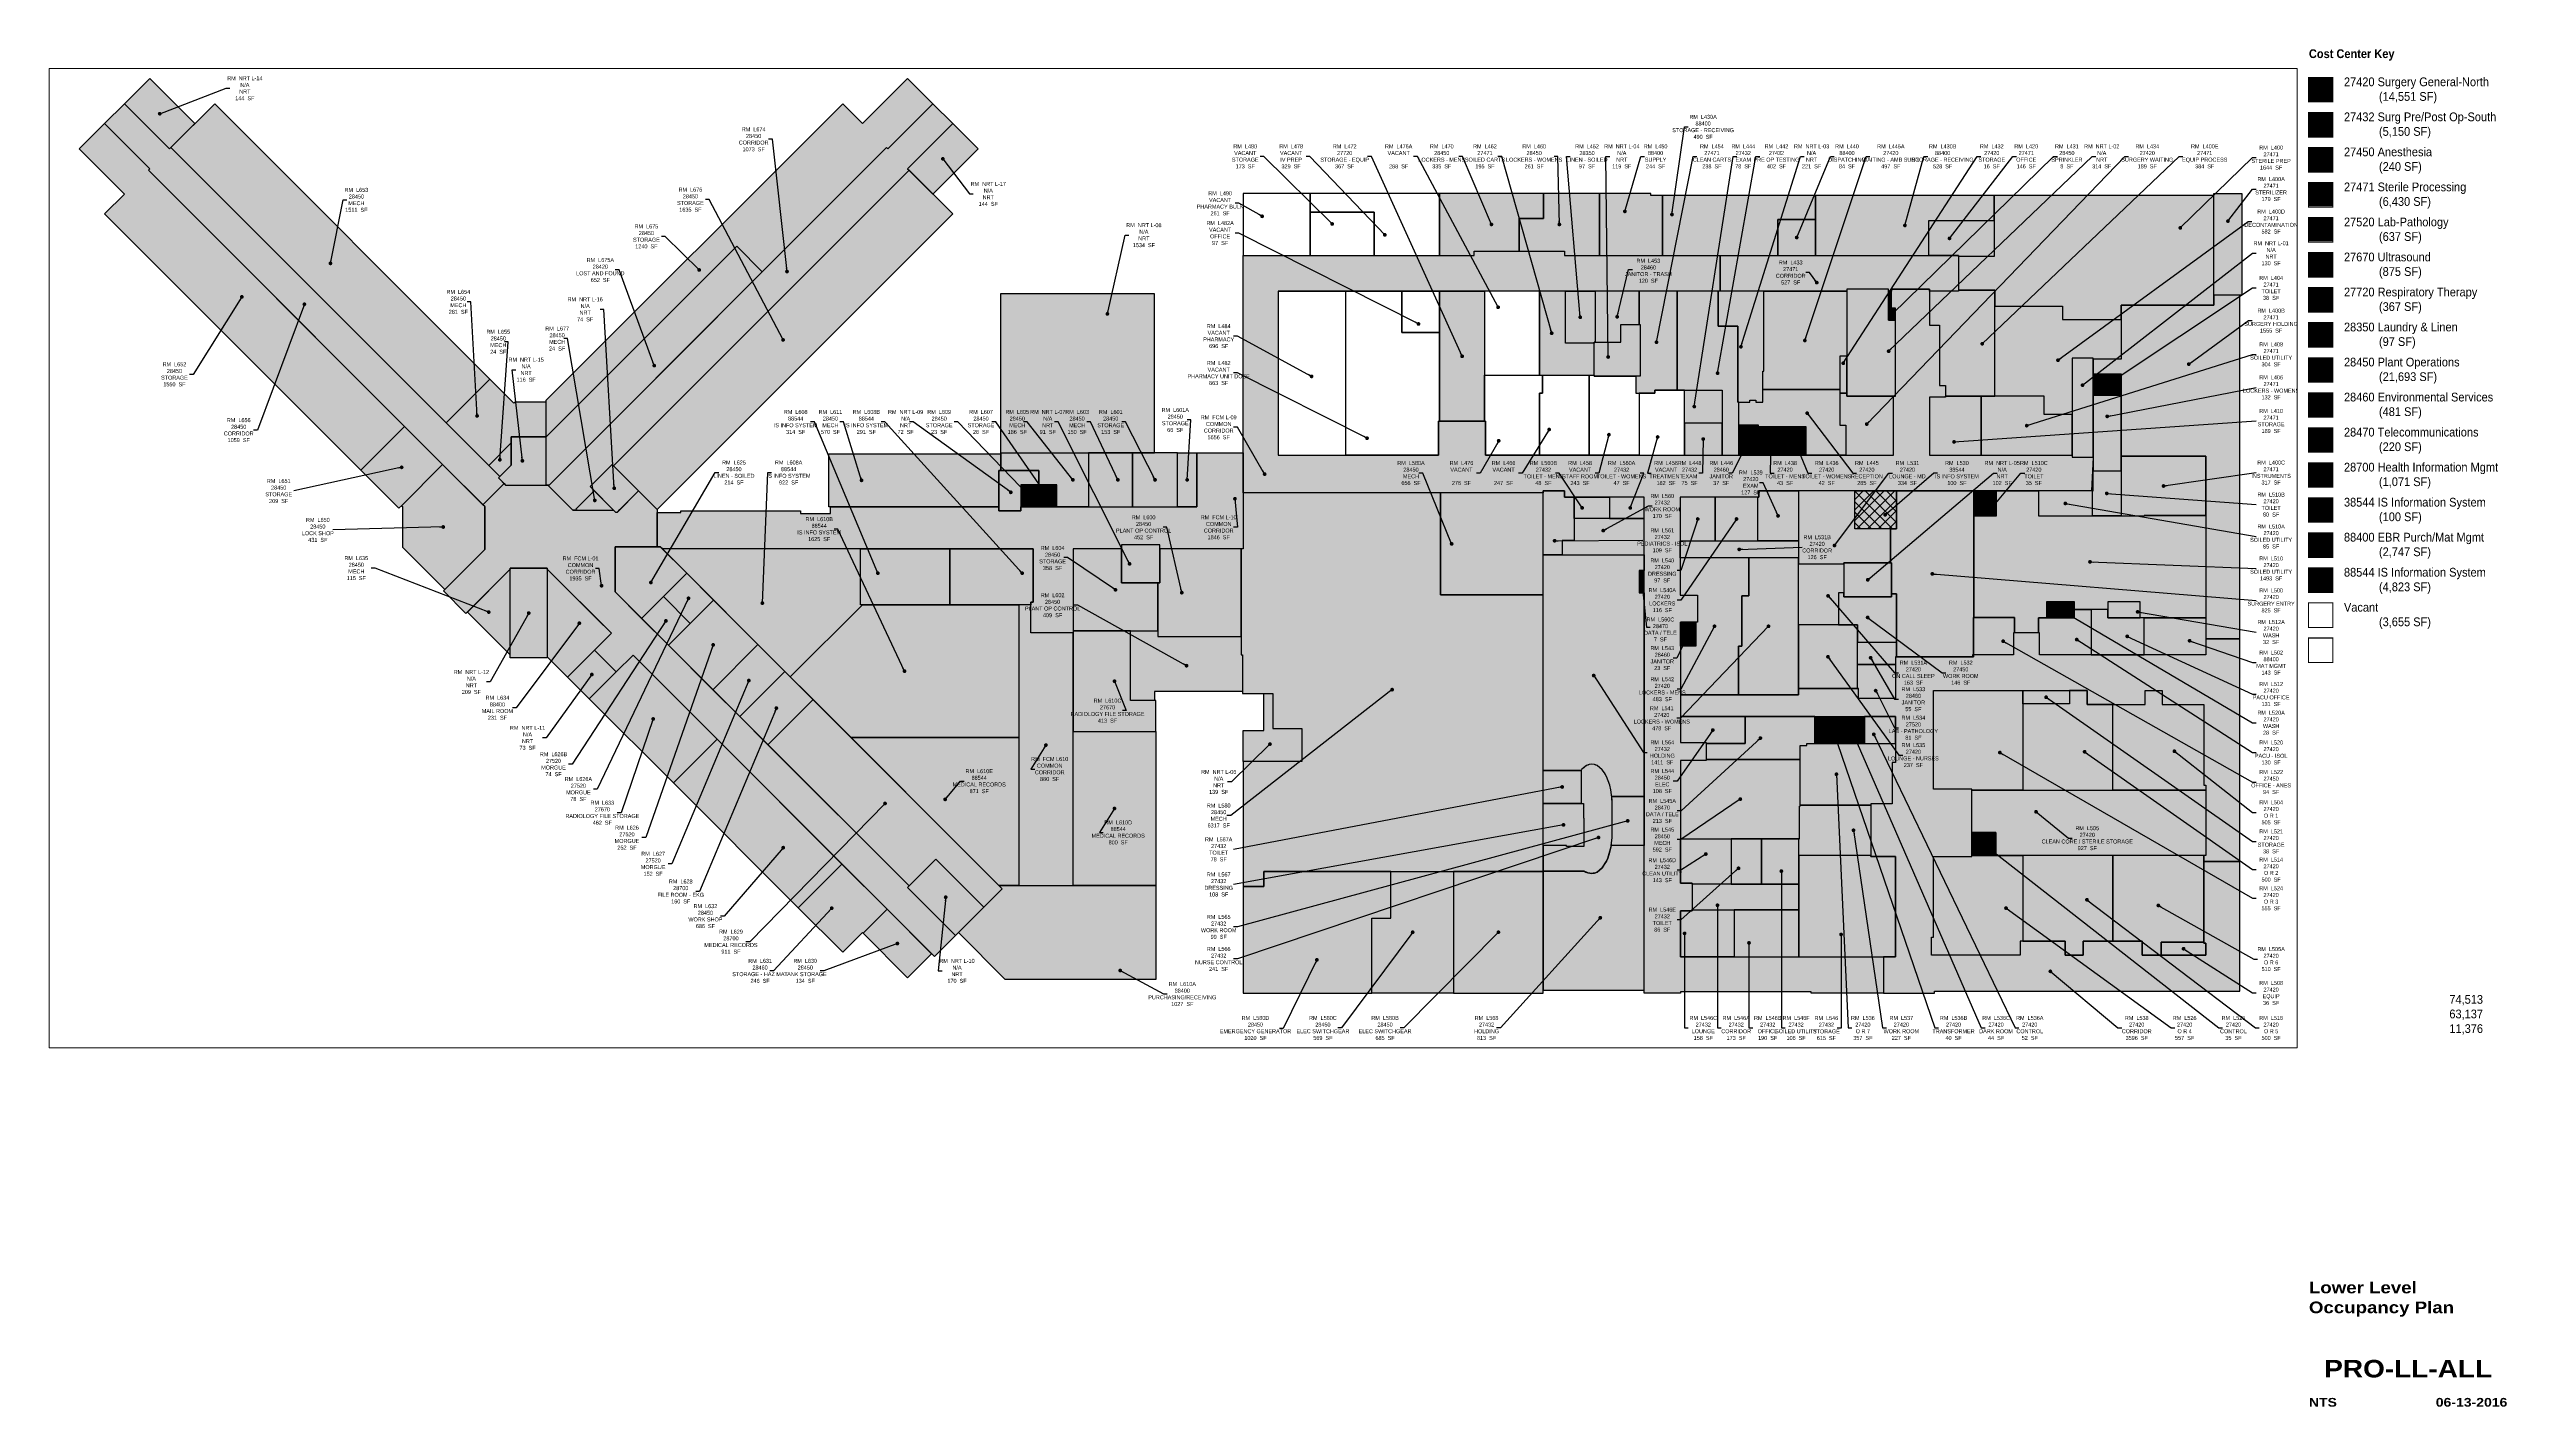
# Paper-space layout 'ALL' of a CAD drawing. Header units: inches. Extents: x 1.5 to 41, y 1.4 to 23.2.
# The model-space entities are those that its viewports show. They can reach past a viewport. Long polylines and large blocks are cut down to what shows.
import ezdxf
from ezdxf.enums import TextEntityAlignment as Align

# ---------------------------------------------------------------- set-up
doc = ezdxf.new("R2010")
doc.units = ezdxf.units.IN
doc.header["$LTSCALE"] = 0.25
doc.header["$MEASUREMENT"] = 0
doc.layers.get('Defpoints').update_dxf_attribs({"color": 31})
for name, color, linetype in [('0-LABEL', 3, 'Continuous'), ('1-NRT', 200, 'Continuous'), ('1-NRT-PTN', 253, 'Continuous'), ('3-FCM', 190, 'Continuous'), ('3-FCM-PTN', 9, 'Continuous'), ('4-OCC', 6, 'Continuous'), ('4-OCC-PTN', 95, 'Continuous'), ('4-VACANT', 60, 'Continuous'), ('T-5', 5, 'Continuous'), ('T-8', 8, 'Continuous')]:
    doc.layers.add(name, color=color, linetype=linetype)
doc.styles.add('Arial90', font='arial.ttf', dxfattribs={"width": 0.9})
doc.styles.add('ArialBlack', font='')
doc.styles.add('ArialBold90', font='arialbd.ttf', dxfattribs={"width": 0.9})
doc.styles.add('ArialN', font='ARIALN.TTF')
doc.styles.get('ArialBlack').set_extended_font_data('Arial Black')
doc.dimstyles.new('AB-120', dxfattribs={"dimscale": 120, "dimtxt": 0.125, "dimasz": 0.09375, "dimexe": 0.0625, "dimexo": 0.125, "dimgap": 0.375, "dimtad": 0, "dimtih": 1, "dimtoh": 1, "dimdec": 4, "dimrnd": 0.0625, "dimzin": 0, "dimdsep": 46, "dimlunit": 4, "dimtxsty": 'ArialN', "dimblk": 'ARCHTICK', "dimcen": 0.09375, "dimclrd": 256, "dimclre": 256, "dimclrt": 256, "dimadec": 0, "dimazin": 0, "dimtfac": 1, "dimtdec": 4, "dimtofl": 0, "dimtmove": 2, "dimatfit": 3, "dimldrblk": 'DOT', "dimfxl": 0, "dimfrac": 2, "dimtolj": 1, "dimtzin": 0, "dimlwd": -1, "dimlwe": -1, "dimarcsym": 0})

# ---------------------------------------------------------------- blocks, each defined once
blk = doc.blocks.new('sheettext_30x42')
at = {"style": 'Arial90', "width": 0.9}
for tag, p in [('GROSS', (2.797, 6.611)), ('USEABLE', (2.797, 6.376))]:
    blk.add_attdef(tag, text='', height=0.141, dxfattribs=at).set_placement(p, align=Align.RIGHT)
blk.add_attdef('FLOOR', text='', height=0.188, dxfattribs=at).set_placement((0, 3.227), align=Align.TOP_LEFT)
at = {"color": 8, "style": 'ArialBlack'}
for tag, p, height in [('TITLE_1', (0, 2.195), 0.188), ('TITLE_2', (0, 1.876), 0.188), ('SCALE', (0, 0.375), 0.141)]:
    blk.add_attdef(tag, p, '', height=height, dxfattribs=at)
blk.add_attdef('DWG#', text='', height=0.281, dxfattribs=at).set_placement((1.594, 1.126), align=Align.TOP_CENTER)
blk.add_attdef('DATE', text='', height=0.141, dxfattribs=at).set_placement((3.188, 0.375), align=Align.RIGHT)
blk = doc.blocks.new('_ArchTick')
at = {"const_width": 0.15}
blk.add_lwpolyline([(-0.5, -0.5), (0.5, 0.5)], dxfattribs=at)
blk = doc.blocks.new('_Dot')
at = {"lineweight": -2}
blk.add_line((-0.5, 0), (-1, 0), dxfattribs=at)
at = {"const_width": 0.5}
blk.add_lwpolyline([(-0.25, 0, 1), (0.25, 0, 1)], format="xyb", close=True, dxfattribs=at)

msp = doc.modelspace()

# ---------------------------------------------------------------- hatches: boundary and pattern name
at = {"layer": '1-NRT-PTN'}
for points in [[(-3006.1, 2907.3), (-2870.4, 2771.5), (-2946.7, 2695.2), (-3082.5, 2830.9)], [(-448.5, 1779.5), (-447.8, 1779.5), (-447.8, 1782.5), (14.5, 1782.5), (14.5, 2259.5), (-448.5, 2259.5)], [(1768.5, 1934.5), (1804.5, 1934.5), (1804.5, 1940.5), (1822.5, 1940.5), (1822.5, 1934.5), (1843.5, 1934.5), (1843.5, 2027.5), (1846.5, 2027.5), (1846.5, 2267.5), (1708.5, 2267.5), (1708.5, 2162.5), (1768.5, 2162.5)], [(2220.9, 2273.5), (2095.5, 2273.5), (2095.5, 1952.5), (2242.5, 1952.5), (2242.5, 2150.5), (2242.5, 2180.5), (2220.9, 2180.5)], [(1416.6, 2114.5), (1416.6, 2167.3), (1474.5, 2167.3), (1474.5, 2012.5), (1336.5, 2012.5), (1336.5, 2114.5)], [(2773.5, 2066.6), (2773.5, 1769.5), (2836.5, 1769.5), (2836.5, 1952), (2836.5, 2066.6)], [(-1920, 1744.8), (-1958.2, 1706.6), (-1937, 1685.4), (-1814.1, 1685.4), (-1814.1, 1830.7), (-1920, 1830.7)], [(-1600.5, 1604.1), (-1593.1, 1611.6), (-1536.9, 1667.8), (-1616.4, 1747.3), (-1682.7, 1681), (-1605.8, 1604.1)], [(-453.8, 1729.5), (-333.7, 1729.5), (-333.7, 1685.5), (-339.7, 1685.5), (-387.8, 1685.5), (-387.8, 1619.5), (-387.8, 1607.5), (-453.8, 1607.5)], [(30.5, 1505.5), (-84.7, 1505.5), (-84.7, 1391.5), (30.5, 1391.5)], [(-1811.1, 1166.2), (-1923, 1166.2), (-1923, 1435.2), (-1811.1, 1435.2)], [(2230.5, 1451.5), (2086.5, 1451.5), (2086.5, 1349.5), (2230.5, 1349.5)], [(-1750.2, 1108.3), (-1669.5, 1188.9), (-1604.3, 1123.7), (-1684.9, 1043)], [(457.5, 953.5), (457.5, 854.5), (280.5, 854.5), (280.5, 947.5), (343.5, 947.5), (343.5, 1058.5), (370.5, 1058.5), (370.5, 953.5)], [(-498.8, 417), (-643.1, 561.2), (-727.9, 476.4), (-583.7, 332.1)]]:
    msp.add_hatch(color=256, dxfattribs=at).paths.add_polyline_path(points)
h = msp.add_hatch(color=256, dxfattribs=at)
h.dxf.hatch_style = 1
h.paths.add_polyline_path([(-592.2, 2771.5), (-515.8, 2695.2), (-651.6, 2559.4), (-727.9, 2635.8)])
at = {"layer": '3-FCM-PTN'}
for points in [[(1594.4, 1649.1), (1594.5, 1354.8), (1646.5, 1354.8), (1646.5, 1273.5), (1595.5, 1273.5), (1595.5, 1055.4), (1595.5, 989.5), (1595.5, 911.5), (1672.5, 911.5), (1672.5, 857.5), (1595.5, 857.5), (1595.5, 625.5), (1595.5, 622.5), (1595.5, 489.5), (1630.8, 489.5), (1630.8, 405.5), (1595.5, 405.5), (1595.5, 267.5), (2206, 267.5), (2206, 158.5), (1988.5, 158.5), (1988.5, 162.5), (1595.5, 162.5), (1595.5, 158.5), (1486.5, 158.5), (1486.5, 1649.1), (1247.2, 1649.1), (1247.2, 1667.5), (1183, 1667.5), (1183, 1661.5), (874.5, 1661.5), (280.5, 1661.5), (280.5, 1782.5), (280.5, 2375.5), (671.9, 2375.5), (716.4, 2375.5), (975.5, 2375.5), (975.5, 2388.5), (1246.5, 2388.5), (1246.5, 2375.5), (1715.4, 2375.5), (1715.4, 2267.5), (386.1, 2267.5), (386.1, 1775.5), (868.5, 1775.5), (868.5, 1877.3), (1009.5, 1877.2), (1009.5, 1775.5), (2236.5, 1775.5), (2236.5, 1952.5), (2242.5, 1952.5), (2242.5, 2216.5), (2230.5, 2216.5), (2230.5, 2267.5), (2230.5, 2273.5), (2344.5, 2273.5), (2344.5, 2267.5), (2344.5, 2165.5), (2374, 2165.5), (2374, 1984.6), (2392.6, 1984.6), (2392.6, 1949.4), (2344.5, 1949.4), (2344.5, 1775.5), (2773.5, 1775.5), (2773.5, 1769.5), (2836.5, 1769.5), (2831.3, 1667.5), (1830.9, 1667.5), (1830.9, 1649.1), (1594.4, 1649)], [(-1480.6, 1602.5), (-1410.1, 1602.5), (-1410.1, 1607.5), (-1050.1, 1607.5), (-1050.1, 1599.5), (-960.1, 1599.5), (-960.1, 1619.5), (-453.8, 1619.5), (-453.8, 1607.5), (-387.8, 1607.4), (-387.8, 1619.5), (83.5, 1619.5), (89.5, 1619.5), (141.5, 1619.5), (141.5, 1782.5), (280.5, 1782.5), (280.5, 1493.5), (30.5, 1493.5), (30.5, 1505.5), (-84.7, 1505.5), (-84.7, 1493.5), (-230.6, 1493.5), (-230.6, 1241.5), (-357.6, 1241.5), (-357.6, 1333.5), (-350.6, 1333.5), (-350.6, 1493.5), (-1465.1, 1493.5), (-1471.6, 1500.1), (-1480.6, 1500.1)], [(-1480.6, 1500.1), (-1607.4, 1500.1), (-1607.4, 1364.3), (-723.7, 480.6), (-727.9, 476.4), (-583.7, 332.1), (-647.3, 268.5), (-1553.4, 1174.6), (-1604.3, 1123.7), (-1669.5, 1188.9), (-1618.6, 1239.8), (-1663.2, 1284.4), (-1811.1, 1432.2), (-1811.1, 1435.2), (-1923, 1435.2), (-1923, 1432.2), (-2055.8, 1299.5), (-2123.6, 1367.3), (-1999.4, 1491.6), (-1999.4, 1620.5), (-2004.9, 1626), (-1941.2, 1689.7), (-1937, 1685.4), (-1810, 1685.4), (-1734.5, 1610.1), (-1721.8, 1610.1), (-1611.8, 1610.1), (-1605.8, 1604.1), (-1600.5, 1604.1), (-1536.9, 1667.8), (-1480.6, 1611.5), (-1480.6, 1602.5)], [(-393.6, 482.4), (-230.6, 482.4), (-230.6, 1241.5), (-357.6, 1241.5), (-357.6, 1325.5), (-393.6, 1325.5)]]:
    msp.add_hatch(color=256, dxfattribs=at).paths.add_polyline_path(points)
at = {"layer": '4-OCC-PTN'}
h = msp.add_hatch(color=55, dxfattribs=at)
h.dxf.hatch_style = 1
h.paths.add_polyline_path([(-923.1, 2830.9), (-863.7, 2771.5), (-727.9, 2907.3), (-651.6, 2830.9), (-787.3, 2695.2), (-791.6, 2699.4), (-1164.9, 2326.1), (-1241.8, 2402.9), (-1814.1, 1830.7), (-1814.1, 1940)])
h = msp.add_hatch(color=55, dxfattribs=at)
h.dxf.hatch_style = 1
h.paths.add_polyline_path([(-3082.5, 2830.9), (-2946.7, 2695.2), (-2942.5, 2699.4), (-1953.9, 1710.9), (-1958.2, 1706.6), (-1941.2, 1689.7), (-2004.9, 1626), (-3010.4, 2631.5), (-3006.1, 2635.8), (-3141.9, 2771.5)])
for color, points in [(55, [(-2811, 2830.9), (-2942.5, 2699.4), (-2115.2, 1872.1), (-1983.6, 2003.6)]), (55, [(-787.3, 2695.2), (-651.6, 2830.9), (-592.2, 2771.5), (-727.9, 2635.8), (-723.7, 2631.5), (-1612.2, 1743.1), (-1616.4, 1747.3), (-1682.7, 1681), (-1670, 1668.3), (-1725, 1613.3), (-1721.8, 1610.1), (-1734.5, 1610.1), (-1810, 1685.4), (-1805.6, 1685.4), (-791.6, 2699.4)]), (55, [(-2240.6, 1861.7), (-2372.1, 1730.2), (-3141.9, 2500), (-3082.5, 2559.4), (-3218.2, 2695.2), (-3141.9, 2771.5), (-3006.1, 2635.8), (-3010.4, 2631.5)]), (55, [(-723.7, 2631.5), (-592.2, 2500), (-1480.6, 1611.5), (-1612.2, 1743.1)]), (55, [(1111, 2388.5), (1111, 2486.7), (1183.5, 2486.7), (1183.5, 2561.5), (871.1, 2561.5), (871.1, 2375.5), (975.5, 2375.5), (975.5, 2388.5)]), (55, [(1352, 2375.5), (1352, 2561.5), (1183.5, 2561.5), (1183.5, 2486.7), (1111, 2486.7), (1111, 2388.5), (1246.5, 2388.5), (1246.5, 2375.5)]), (41, [(1542, 2555.5), (1506.5, 2555.5), (1506.5, 2561.5), (1352, 2561.5), (1352, 2375.5), (1542, 2375.5)]), (41, [(2001.5, 2482.9), (2001.5, 2555.5), (1542, 2555.5), (1542, 2375.5), (1888.5, 2375.5), (1888.5, 2482.9)]), (41, [(2001.5, 2555.5), (2001.5, 2375.5), (2342.1, 2375.5), (2342.1, 2480.5), (2539.1, 2480.5), (2539.1, 2555.5)]), (54, [(3199.5, 2226.1), (3199.5, 2555.5), (2539.1, 2555.5), (2539.1, 2372.5), (2431.5, 2372.5), (2431.5, 2270.6), (2540.5, 2270.6), (2540.5, 2223), (2744.5, 2223), (2744.5, 2182.7), (2920.5, 2182.7), (2920.5, 2226.1)]), (54, [(3199.5, 2561.5), (3283.5, 2561.5), (3283.5, 2255.5), (3199.5, 2255.5)]), (41, [(2001.5, 2482.9), (1888.5, 2482.9), (1888.5, 2375.5), (2001.5, 2375.5)]), (54, [(2342.1, 2480.5), (2539.1, 2480.5), (2539.1, 2372.5), (2431.5, 2372.5), (2431.5, 2375.5), (2342.1, 2375.5)]), (54, [(2230.5, 2267.5), (2220.9, 2267.5), (2220.9, 2273.5), (2095.5, 2273.5), (2095.5, 2267.5), (1715.4, 2267.5), (1715.4, 2375.5), (2431.5, 2375.5), (2431.5, 2267.5), (2344.5, 2267.5), (2344.5, 2273.5), (2230.5, 2273.5)]), (33, [(1006.9, 2267.5), (1006.9, 2015.5), (1006.6, 2015.5), (1006.4, 1877.2), (871.5, 1877.3), (871.5, 1877.3), (871.5, 1877.3), (871.5, 2267.5)]), (54, [(1336.5, 2111.5), (1249.5, 2111.5), (1249.5, 2267.5), (1171.5, 2267.5), (1171.5, 2015.5), (1336.5, 2015.5)]), (51, [(1249.5, 2267.5), (1339.1, 2267.5), (1339.1, 2114.5), (1336.5, 2114.5), (1336.5, 2111.5), (1249.5, 2111.5)]), (201, [(1339.1, 2267.5), (1339.1, 2114.5), (1416.6, 2114.5), (1416.6, 2167.3), (1471.5, 2167.3), (1471.5, 2267.5)]), (54, [(1585.5, 2267.5), (1471.5, 2267.5), (1471.5, 2167.3), (1474.5, 2167.3), (1474.5, 2012.5), (1461.8, 2012.5), (1461.8, 1961.5), (1518.5, 1961.5), (1518.5, 1970.5), (1585.5, 1970.5)]), (148, [(1708.5, 2267.5), (1585.5, 2267.5), (1585.5, 1970.5), (1720.5, 1970.5), (1720.5, 1775.5), (1771.5, 1775.5), (1771.5, 1934.5), (1768.5, 1934.5), (1768.5, 2162.5), (1708.5, 2162.5)]), (121, [(1846.5, 2267.5), (2095.5, 2267.5), (2095.5, 2072.5), (2074.5, 2072.5), (2074.5, 1972), (1843.5, 1972), (1843.5, 2027.5), (1846.5, 2027.5)]), (55, [(2230.5, 2267.5), (2220.9, 2267.5), (2220.9, 2180.5), (2242.5, 2180.5), (2242.5, 2216.5), (2230.5, 2216.5)]), (54, [(2431.5, 2267.5), (2344.5, 2267.5), (2344.5, 2165.5), (2374, 2165.5), (2374, 1984.6), (2392.6, 1984.6), (2392.6, 1954.6), (2392.6, 1949.4), (2392.6, 1952), (2540.5, 1952), (2540.5, 2270.6), (2431.5, 2270.6)]), (54, [(2540.5, 2223), (2744.5, 2223), (2744.5, 2182.7), (2920.5, 2182.7), (2920.5, 2064), (2836.5, 2064), (2836.5, 2066.6), (2773.5, 2066.6), (2773.5, 1897.6), (2689.5, 1897.6), (2689.5, 1952.1), (2540.5, 1952.1)]), (54, [(2920.5, 2226.1), (2920.5, 2064), (2836.5, 2064), (2836.5, 2019.5), (2920.5, 2019.5), (2920.5, 1772.5), (3175.5, 1772.5), (3175.5, 1223.5), (3277.5, 1223.5), (3277.5, 2255.5), (3199.5, 2255.5), (3199.5, 2226.1)]), (121, [(2095.5, 2072.5), (2074.5, 2072.5), (2074.5, 1961.5), (2095.5, 1961.5)]), (55, [(-1814.1, 1934), (-1909, 1934), (-1911.5, 1931.5), (-1983.6, 2003.6), (-2115.2, 1872.1), (-1987.4, 1744.4), (-1920, 1811.8), (-1920, 1830.7), (-1814.1, 1830.7)]), (54, [(2836.5, 2019.5), (2920.5, 2019.5), (2920.5, 1954.6), (2836.5, 1954.6)]), (148, [(1607.5, 1871.5), (1607.5, 1970.5), (1720.5, 1970.5), (1720.5, 1871.5)]), (121, [(1771.5, 1934.5), (1804.5, 1934.5), (1804.5, 1940.5), (1822.5, 1940.5), (1822.5, 1934.5), (1843.5, 1934.5), (1843.5, 1972), (1976.5, 1972), (2074.5, 1972), (2074.5, 1865.5), (2092.5, 1865.5), (2092.5, 1775.5), (1973.8, 1775.5), (1973.8, 1860.5), (1830.5, 1860.5), (1830.5, 1865.5), (1771.5, 1865.5)]), (121, [(2095.5, 1961.5), (2074.5, 1961.5), (2074.5, 1865.5), (2092.5, 1865.5), (2092.5, 1775.5), (2236.5, 1775.5), (2236.5, 1952.5), (2095.5, 1952.5)]), (54, [(2499.5, 1775.5), (2499.5, 1952), (2392.6, 1952), (2392.6, 1949.4), (2344.5, 1949.4), (2344.5, 1775.5)]), (121, [(2773.5, 1775.5), (2773.5, 1897.6), (2689.5, 1897.6), (2689.5, 1952.1), (2499.5, 1952.1), (2499.5, 1775.5)]), (54, [(2920.5, 1954.6), (2836.5, 1954.6), (2836.5, 1728), (2920.5, 1728)]), (55, [(-2125.8, 1746.9), (-2248.8, 1623.9), (-2257.3, 1615.4), (-2372.1, 1730.2), (-2240.6, 1861.7)]), (148, [(1720.5, 1775.5), (1720.5, 1871.5), (1607.5, 1871.5), (1607.5, 1775.5)]), (201, [(1830.5, 1775.5), (1830.5, 1865.5), (1771.5, 1865.5), (1771.5, 1775.5)]), (121, [(1830.5, 1775.5), (1830.5, 1860.5), (1903.2, 1860.5), (1903.2, 1775.5)]), (121, [(1973.8, 1775.5), (1973.8, 1860.5), (1903.2, 1860.5), (1903.2, 1775.5)]), (55, [(-1987.4, 1744.4), (-1953.9, 1710.9), (-1920, 1744.8), (-1920, 1811.8)]), (55, [(-447.8, 1779.5), (-447.8, 1729.5), (-453.8, 1729.5), (-453.8, 1619.5), (-965.1, 1619.5), (-965.1, 1779.5)]), (55, [(-184.4, 1782.5), (-184.4, 1619.5), (-273.7, 1619.5), (-279.7, 1619.5), (-279.7, 1686.2), (-333.7, 1686.2), (-333.7, 1729.5), (-447.8, 1729.5), (-447.8, 1782.5)]), (55, [(-51.8, 1782.5), (-184.4, 1782.5), (-184.4, 1619.5), (-51.8, 1619.5)]), (55, [(83.5, 1782.5), (-51.8, 1782.5), (-51.8, 1619.5), (83.5, 1619.5)]), (55, [(141.5, 1782.5), (141.5, 1619.5), (83.5, 1619.5), (83.5, 1782.5)]), (55, [(-2245.2, 1497.4), (-2245.2, 1620.3), (-2248.8, 1623.9), (-2125.8, 1746.9), (-1999.4, 1620.5), (-1999.4, 1491.6), (-2119.4, 1371.6)]), (121, [(2836.5, 1728), (2920.5, 1728), (2920.5, 1592.5), (2833.9, 1592.5), (2833.9, 1667.5), (2836.5, 1667.5)]), (54, [(2920.5, 1772.5), (2920.5, 1592.5), (2989.6, 1592.5), (2989.6, 1593.5), (3175.5, 1593.5), (3175.5, 1772.5)]), (55, [(-1670, 1668.3), (-1725, 1613.3), (-1721.8, 1610.1), (-1611.8, 1610.1)]), (55, [(-336.7, 1685.5), (-387.8, 1685.5), (-387.8, 1619.5), (-336.7, 1619.5)]), (55, [(-279.7, 1619.5), (-279.7, 1686.2), (-333.7, 1686.2), (-333.7, 1685.5), (-336.7, 1685.5), (-336.7, 1619.5)]), (55, [(280.5, 1661.5), (280.5, 1493.5), (274.5, 1493.5), (274.5, 1175.5), (279, 1175.5), (279, 1058.5), (288.9, 1058.5), (370.5, 1058.5), (370.5, 953.5), (457.5, 953.5), (457.5, 854.5), (280.5, 854.5), (280.5, 479.5), (343.5, 479.5), (343.5, 524.5), (1183, 524.5), (1183, 1355.5), (874.5, 1355.5), (874.5, 1661.5)]), (55, [(1183, 1661.5), (874.5, 1661.5), (874.5, 1355.5), (1183, 1355.5)]), (148, [(1183, 1667.5), (1247.2, 1667.5), (1247.2, 1649.1), (1275.9, 1649.1), (1275.9, 1570.1), (1275.9, 1519), (1239.9, 1519), (1239.9, 1475.7), (1183, 1475.7)]), (148, [(1382.5, 1649.1), (1382.5, 1584.4), (1275.9, 1584.4), (1275.9, 1649.1)]), (148, [(1486.5, 1649.1), (1382.5, 1649.1), (1382.5, 1584.4), (1486.5, 1584.4)]), (121, [(1700.4, 1649.1), (1594.4, 1649.1), (1594.4, 1517.6), (1700.4, 1517.6)]), (121, [(1827.9, 1649.1), (1700.4, 1649.1), (1700.4, 1517.6), (1827.9, 1517.6)]), (121, [(1827.9, 1517.6), (1827.9, 1649.1), (1830.9, 1649.1), (1830.9, 1667.5), (1950, 1667.5), (1950, 1517.6)]), (121, [(2119.5, 1667.5), (1950, 1667.5), (1950, 1517.6), (1950, 1466.5), (1950, 1448.5), (2086.5, 1448.5), (2086.5, 1451.5), (2227.5, 1451.5), (2227.5, 1553.5), (2119.5, 1553.5)]), (61, [(2245.5, 1667.5), (2245.5, 1553.5), (2119.5, 1553.5), (2119.5, 1667.5)]), (121, [(2478, 1667.5), (2245.5, 1667.5), (2245.5, 1553.5), (2227.5, 1553.5), (2227.5, 1451.5), (2230.5, 1451.5), (2230.5, 1358), (2245.5, 1358), (2245.5, 1169.5), (2476.5, 1169.5), (2476.5, 1286.9), (2478, 1286.9)]), (121, [(2478, 1592.5), (2546, 1592.5), (2546, 1667.5), (2671.5, 1667.5), (2671.5, 1592.5), (2989.6, 1592.5), (2989.6, 1593.5), (3175.5, 1593.5), (3175.5, 1286.5), (2977.5, 1286.5), (2977.5, 1334.9), (2880.9, 1334.9), (2880.9, 1310.9), (2779.9, 1310.9), (2779.9, 1334.9), (2695.6, 1334.9), (2695.6, 1286.5), (2671.5, 1286.5), (2671.5, 1241.5), (2599.9, 1241.5), (2599.9, 1286.9), (2478, 1286.9)]), (121, [(2478, 1667.5), (2478, 1592.5), (2546, 1592.5), (2546, 1667.5)]), (121, [(2833.9, 1667.5), (2671.5, 1667.5), (2671.5, 1592.5), (2833.9, 1592.5)]), (148, [(1486.5, 1584.4), (1275.9, 1584.4), (1275.9, 1519), (1239.9, 1519), (1239.9, 1475.7), (1486.5, 1475.7)]), (51, [(-1527.7, 1284.6), (-1607.4, 1364.3), (-1607.4, 1500.1), (-1471.6, 1500.1), (-1391.9, 1420.4)]), (61, [(-1465.1, 1493.5), (-1080.6, 1109), (-864, 1325.5), (-869.6, 1325.5), (-869.6, 1493.5), (-1456.6, 1493.5)]), (61, [(-600.6, 1325.5), (-869.6, 1325.5), (-869.6, 1493.5), (-600.6, 1493.5)]), (61, [(-350.6, 1493.5), (-600.6, 1493.5), (-600.6, 1325.5), (-357.6, 1325.5), (-357.6, 1333.5), (-350.6, 1333.5)]), (55, [(-84.7, 1493.5), (-230.6, 1493.5), (-230.6, 1247.5), (-53.5, 1247.5), (24.5, 1247.5), (24.5, 1391.5), (-84.7, 1391.5)]), (55, [(274.5, 1493.5), (30.5, 1493.5), (30.5, 1391.5), (24.5, 1391.5), (24.5, 1230.5), (274.5, 1230.5)]), (121, [(1594.5, 1517.6), (1950, 1517.6), (1950, 1466.5), (1594.5, 1466.5)]), (55, [(-1923, 1432.2), (-2051.5, 1303.7), (-2038.8, 1291), (-1923, 1175.2)]), (41, [(-1811.1, 1432.2), (-1811.1, 1169.2), (-1750.2, 1108.3), (-1669.5, 1188.9), (-1618.6, 1239.8)]), (11, [(-1311.3, 1339.8), (-1379.5, 1271.6), (-1381.3, 1269.8), (-1461.9, 1350.4), (-1391.9, 1420.4)]), (148, [(1183, 1475.7), (1486.5, 1475.7), (1486.5, 1428.1), (1471.5, 1428.1), (1471.5, 1361.5), (1486.5, 1361.5), (1486.5, 749.9), (1389.1, 749.9), (1387.6, 761.6), (1386.4, 769), (1383, 783.5), (1378.1, 796.6), (1373.2, 809.7), (1370.1, 815.2), (1366.9, 820.7), (1363.5, 825.3), (1360, 829.9), (1352.3, 836.1), (1344.7, 842.2), (1340.7, 843.7), (1336.7, 845.2), (1328.8, 846.2), (1320.8, 845.2), (1316.8, 843.7), (1312.8, 842.2), (1305.8, 836.8), (1298.9, 831.4), (1296.7, 827.4), (1183, 827.4)]), (62, [(1486.5, 1428.1), (1471.5, 1428.1), (1471.5, 1361.5), (1486.5, 1361.5)]), (121, [(1594.5, 1466.5), (1594.5, 1354.8), (1646.5, 1354.8), (1646.5, 1273.5), (1641.5, 1273.5), (1641.5, 1201.2), (1595.5, 1201.2), (1595.5, 1055.4), (1770.5, 1055.4), (1770.5, 1201.3), (1780.5, 1201.3), (1780.5, 1352.5), (1801.1, 1352.5), (1801.1, 1466.5)]), (121, [(1950, 1466.5), (1801.1, 1466.5), (1801.1, 1352.5), (1780.5, 1352.5), (1780.5, 1201.3), (1770.5, 1201.3), (1770.5, 1055.4), (1950, 1055.4), (1950, 1073.5)]), (121, [(2071.1, 1361.5), (2071.1, 1265.5), (1950, 1265.5), (1950, 1448.5), (2086.5, 1448.5), (2086.5, 1361.5)]), (11, [(-1461.9, 1350.4), (-1527.7, 1284.6), (-1447.1, 1204), (-1381.3, 1269.8)]), (11, [(-1177.7, 1206.1), (-1313.4, 1070.4), (-1447.1, 1204), (-1311.3, 1339.8)]), (16, [(2127.9, 1265.5), (2127.9, 1213.5), (2245.5, 1213.5), (2245.5, 1358), (2230.5, 1358), (2230.5, 1349.5), (2086.5, 1349.5), (2086.5, 1361.5), (2071.1, 1361.5), (2071.1, 1265.5)]), (121, [(2695.6, 1334.9), (2695.6, 1286.5), (2779.9, 1286.5), (2779.9, 1334.9)]), (121, [(2977.5, 1334.9), (2880.9, 1334.9), (2880.9, 1286.5), (2977.5, 1286.5)]), (61, [(-393.6, 1325.5), (-393.6, 926.5), (-898.1, 926.5), (-1080.6, 1109), (-864, 1325.5)]), (201, [(1595.5, 1273.5), (1641.5, 1273.5), (1641.5, 1201.2), (1595.5, 1201.2)]), (121, [(2127.9, 1073.5), (2127.9, 1265.5), (1950, 1265.5), (1950, 1073.5)]), (16, [(2476.5, 1286.9), (2599.9, 1286.9), (2599.9, 1241.5), (2597.3, 1241.5), (2597.3, 1175.5), (2476.5, 1175.5)]), (121, [(2671.5, 1286.5), (2779.9, 1286.5), (2779.9, 1310.9), (2830.4, 1310.9), (2830.4, 1175.5), (2674.5, 1175.5), (2674.5, 1241.5), (2671.5, 1241.5)]), (121, [(2989.9, 1175.5), (2989.9, 1286.5), (2880.9, 1286.5), (2880.9, 1310.9), (2830.4, 1310.9), (2830.4, 1175.5)]), (41, [(3175.5, 1175.5), (2989.9, 1175.5), (2989.9, 1286.5), (3175.5, 1286.5)]), (11, [(-1097.1, 1125.5), (-1232.8, 989.7), (-1313.4, 1070.4), (-1177.7, 1206.1)]), (55, [(24.5, 1230.5), (268.5, 1230.5), (274.5, 1230.5), (274.5, 1175.5), (279, 1175.5), (279, 1064.5), (14.5, 1064.5), (14.5, 1040.5), (14.5, 1037.5), (-57.5, 1037.5), (-57.5, 1247.5), (24.5, 1247.5)]), (121, [(1950, 1055.4), (1595.5, 1055.4), (1595.5, 989.5), (2242.5, 989.7), (2242.5, 851.5), (2232.5, 851.5), (2232.5, 727.5), (2167.5, 727.5), (2167.5, 569.5), (2242.5, 569.5), (2242.5, 267.5), (2206, 267.5), (2206, 158.5), (2359.5, 158.5), (2359.5, 164.5), (3277.5, 164.5), (3277.5, 554.5), (3169.5, 554.5), (3169.5, 308.5), (3175.5, 308.5), (3175.5, 272.5), (2983.5, 272.5), (2983.5, 314.5), (2806.5, 314.5), (2806.5, 272.5), (2752.5, 272.5), (2752.5, 314.5), (2616.9, 314.5), (2616.9, 272.5), (2350, 272.5), (2350, 326.5), (2356, 326.5), (2356, 569.5), (2471.5, 569.5), (2471.5, 771.5), (2356, 771.5), (2356, 1067.5), (2818.5, 1067.5), (2818.5, 1025.5), (2992.5, 1025.5), (2992.5, 1067.5), (3043.4, 1067.5), (3043.4, 1025.5), (3169.5, 1025.5), (3169.5, 783.5), (3175.5, 783.5), (3175.5, 572.1), (3169.5, 572.1), (3169.5, 554.5), (3277.5, 554.5), (3277.5, 1223.5), (3175.5, 1223.5), (3175.5, 1175.5), (2674.5, 1175.5), (2674.5, 1241.5), (2597.3, 1241.5), (2597.3, 1175.5), (2473.5, 1175.5), (2473.5, 1169.5), (2242.5, 1169.5), (2242.5, 1043.5), (2130.9, 1043.5), (2130.9, 1073.5), (1950, 1073.5)]), (201, [(2242.5, 1145.9), (2127.9, 1145.9), (2127.9, 1213.5), (2245.5, 1213.5), (2245.5, 1169.5), (2242.5, 1169.5)]), (242, [(-1604.3, 1123.7), (-1684.9, 1043), (-1432.2, 790.3), (-1300.7, 921.9), (-1553.4, 1174.6)]), (151, [(-1097.1, 1125.5), (-1232.8, 989.7), (-1148, 904.9), (-1012.2, 1040.7)]), (11, [(2242.5, 1043.5), (2130.9, 1043.5), (2130.9, 1073.5), (2127.9, 1073.5), (2127.9, 1145.9), (2242.5, 1145.9)]), (151, [(-1148, 904.9), (-1012.2, 1040.7), (-453.9, 482.4), (-443.7, 472.1), (-498.8, 417), (-643.1, 561.2), (-723.7, 480.6)]), (121, [(2356, 1067.5), (2624.5, 1067.5), (2624.5, 768.9), (2471.5, 768.9), (2471.5, 771.5), (2356, 771.5)]), (121, [(2624.5, 1028.1), (2624.5, 768.9), (2895, 768.9), (2895, 1025.5), (2818.5, 1025.5), (2818.5, 1067.5), (2765, 1067.5), (2765, 1028.1)]), (121, [(2765, 1067.5), (2765, 1028.1), (2624.5, 1028.1), (2624.5, 1067.5)]), (121, [(3169.5, 1025.5), (3169.5, 783.5), (3175.5, 783.5), (3175.5, 768.9), (2895, 768.9), (2895, 1025.5), (2992.5, 1025.5), (2992.5, 1067.5), (3043.4, 1067.5), (3043.4, 1025.5)]), (55, [(1672.5, 911.5), (1672.5, 908.5), (1790.1, 908.5), (1790.1, 989.5), (1595.5, 989.5), (1595.5, 911.5)]), (62, [(1790.1, 989.5), (1790.1, 908.5), (1672.5, 908.5), (1672.5, 860.5), (1955.5, 860.5), (1955.5, 902.5), (1975.3, 902.5), (1975.3, 908.9), (1999.3, 908.9), (1999.3, 989.5)]), (121, [(1999.3, 989.5), (2071, 989.5), (2071, 908.9), (1999.3, 908.9)]), (121, [(2071, 989.5), (2149.1, 989.5), (2149.1, 908.9), (2071, 908.9)]), (121, [(2242.5, 989.5), (2149.1, 989.5), (2149.1, 908.9), (2242.5, 908.9)]), (55, [(-1300.7, 921.9), (-1432.2, 790.3), (-1056.7, 414.9), (-925.2, 546.4)]), (61, [(-393.6, 926.5), (-393.6, 482.4), (-453.9, 482.4), (-898.1, 926.5)]), (61, [(-230.6, 944.5), (18.5, 944.5), (18.5, 482.4), (-230.6, 482.4)]), (121, [(2167.5, 723.9), (1955.5, 723.9), (1955.5, 902.5), (1975.3, 902.5), (1975.3, 908.9), (1999.3, 908.9), (2242.5, 908.9), (2242.5, 851.5), (2232.5, 851.5), (2232.5, 727.5), (2167.5, 727.5)]), (148, [(1183, 827.4), (1296.7, 827.4), (1296.7, 728.7), (1183, 728.7)]), (55, [(1595.5, 857.5), (1595.5, 622.5), (1953.5, 622.5), (1953.5, 720.2), (1955.5, 720.2), (1955.5, 860.5), (1672.5, 860.5), (1672.5, 857.5)]), (148, [(1387.6, 602.5), (1388.7, 610.3), (1390.1, 625.1), (1390.5, 639.4), (1390.5, 683.6), (1390.5, 725.7), (1389.1, 749.9), (1486.5, 749.9), (1486.5, 602.5)]), (121, [(3175.5, 768.9), (3175.5, 572.1), (2543.9, 572.1), (2543.9, 641.1), (2471.5, 641.1), (2471.5, 768.9)]), (148, [(1183, 728.7), (1304.5, 728.7), (1304.5, 684.1), (1304.7, 684.1), (1305, 599.4), (1252.5, 599.4), (1252.5, 602), (1183, 602)]), (121, [(2167.5, 572.1), (1951, 572.1), (1951, 622.5), (1953.5, 622.5), (1953.5, 720.2), (1955.5, 720.2), (1955.5, 723.9), (2167.5, 723.9)]), (148, [(1183, 167.5), (1486.5, 167.5), (1486.5, 602.5), (1387.6, 602.5), (1382.1, 581.5), (1377.1, 563.7), (1373.2, 554.9), (1366.6, 544.8), (1360, 534.7), (1352.3, 528.5), (1344.7, 522.3), (1336.7, 519.3), (1332.7, 518.9), (1328.8, 518.4), (1316.8, 520.1), (1305.8, 525), (1183, 525)]), (148, [(1595.5, 622.5), (1674, 622.5), (1747.8, 622.5), (1747.8, 486.5), (1630.8, 486.5), (1630.8, 489.5), (1595.5, 489.5)]), (148, [(1595.5, 622.5), (1674, 622.5), (1747.8, 622.5), (1747.8, 486.5), (1630.8, 486.5), (1630.8, 489.5), (1595.5, 489.5)]), (148, [(1747.8, 622.5), (1747.8, 486.5), (1838.9, 486.5), (1838.9, 622.5)]), (148, [(1838.9, 622.5), (1838.9, 486.5), (1951, 486.5), (1951, 622.5)]), (121, [(2471.5, 641.1), (2543.9, 641.1), (2543.9, 572.1), (2471.5, 572.1)]), (201, [(-789.5, 410.6), (-861.6, 338.5), (-863.7, 340.6), (-923.1, 281.2), (-1056.7, 414.9), (-925.2, 546.4)]), (55, [(280.5, 479.5), (280.5, 158.5), (667.5, 158.5), (667.5, 383.5), (724.5, 383.5), (724.5, 524.5), (343.5, 524.5), (343.5, 479.5)]), (55, [(913.5, 524.5), (913.5, 158.5), (667.5, 158.5), (667.5, 383.5), (724.5, 383.5), (724.5, 524.5)]), (55, [(1183, 524.5), (913.5, 524.5), (913.5, 158.5), (1183, 158.5)]), (148, [(2242.5, 569.5), (2167.5, 569.5), (2167.5, 572.1), (1951, 572.1), (1951, 486.5), (1951, 408.5), (1951, 267.5), (2242.5, 267.5)]), (121, [(2471.5, 572.1), (2624.5, 572.1), (2624.5, 314.5), (2616.9, 314.5), (2616.9, 272.5), (2350, 272.5), (2350, 326.5), (2356, 326.5), (2356, 569.5), (2471.5, 569.5)]), (121, [(2895, 572.1), (2624.5, 572.1), (2624.5, 314.5), (2752.5, 314.5), (2752.5, 272.5), (2806.5, 272.5), (2806.5, 314.5), (2895, 314.5)]), (121, [(2895, 572.1), (2895, 314.5), (2983.5, 314.5), (2983.5, 272.5), (3040.5, 272.5), (3040.5, 311.5), (3169.5, 311.5), (3169.5, 572.1)]), (41, [(18.5, 482.4), (18.5, 199.9), (-434.5, 199.9), (-575.2, 340.6), (-443.7, 472.1), (-453.9, 482.4)]), (148, [(1951, 408.5), (1951, 486.5), (1630.8, 486.5), (1630.8, 408.5)]), (55, [(-655.8, 277), (-789.5, 410.6), (-861.6, 338.5), (-727.9, 204.9)]), (148, [(1595.5, 405.5), (1630.8, 405.5), (1630.8, 408.5), (1757.5, 408.5), (1757.5, 267.5), (1595.5, 267.5)]), (148, [(1951, 408.5), (1757.5, 408.5), (1757.5, 267.5), (1951, 267.5)]), (121, [(3040.5, 311.5), (3040.5, 272.5), (3175.5, 272.5), (3175.5, 308.5), (3169.5, 308.5), (3169.5, 311.5)])]:
    msp.add_hatch(color=color, dxfattribs=at).paths.add_polyline_path(points)
h = msp.add_hatch(color=240, dxfattribs=at)
h.dxf.hatch_style = 1
h.paths.add_polyline_path([(-1814.1, 1830.7), (-1241.8, 2402.9), (-1164.9, 2326.1), (-1805.6, 1685.4), (-1814.1, 1685.4)])
h = msp.add_hatch(dxfattribs=at)
h.set_pattern_fill('ANSI37', color=252, scale=180)
h.paths.add_polyline_path([(2245.5, 1667.5), (2245.5, 1553.5), (2119.5, 1553.5), (2119.5, 1667.5)])
h = msp.add_hatch(color=242, dxfattribs=at)
h.dxf.hatch_style = 1
h.paths.add_polyline_path([(-230.6, 1247.5), (-230.6, 944.5), (18.5, 944.5), (18.5, 1037.5), (-57.5, 1037.5), (-57.6, 1247.5), (-230.6, 1247.5)])
h = msp.add_hatch(color=121, dxfattribs=at)
h.paths.add_polyline_path([(2356, 1067.5), (2624.5, 1067.5), (2624.5, 768.9), (2471.5, 768.9), (2471.5, 771.5), (2356, 771.5)])
h.paths.add_polyline_path([(2624.5, 1067.5), (2356, 1067.5), (2356, 771.5), (2471.5, 771.5), (2471.5, 768.9), (2624.5, 768.9)], flags=17)
h = msp.add_hatch(color=148, dxfattribs=at)
edge = h.paths.add_edge_path()
edge.add_line((1390.5, 683.6), (1390.5, 725.7))
edge.add_line((1390.5, 725.7), (1390.1, 739.5))
edge.add_line((1390.1, 739.5), (1388.7, 754.2))
edge.add_line((1388.7, 754.2), (1386.4, 769))
edge.add_line((1386.4, 769), (1383, 783.5))
edge.add_line((1383, 783.5), (1373.2, 809.7))
edge.add_line((1373.2, 809.7), (1366.9, 820.7))
edge.add_line((1366.9, 820.7), (1360, 829.9))
edge.add_line((1360, 829.9), (1344.7, 842.2))
edge.add_line((1344.7, 842.2), (1336.7, 845.2))
edge.add_line((1336.7, 845.2), (1328.8, 846.2))
edge.add_line((1328.8, 846.2), (1320.8, 845.2))
edge.add_line((1320.8, 845.2), (1312.8, 842.2))
edge.add_line((1312.8, 842.2), (1298.9, 831.4))
edge.add_line((1298.9, 831.4), (1296.7, 827.4))
edge.add_line((1296.7, 827.4), (1296.7, 728.7))
edge.add_line((1296.7, 728.7), (1304.5, 728.7))
edge.add_line((1304.5, 728.7), (1304.5, 726.1))
edge.add_line((1304.5, 726.1), (1304.5, 684.1))
edge.add_line((1304.5, 684.1), (1305, 684.1))
edge.add_line((1305, 684.1), (1305, 599.4))
edge.add_line((1305, 599.4), (1252.5, 599.4))
edge.add_line((1252.5, 599.4), (1252.5, 602))
edge.add_line((1252.5, 602), (1183, 602))
edge.add_line((1183, 602), (1183, 525))
edge.add_line((1183, 525), (1305.8, 525))
edge.add_arc((1328.8, 561.4), 43, 237.77174, 270)
edge.add_line((1328.8, 518.4), (1336.7, 519.3))
edge.add_line((1336.7, 519.3), (1344.7, 522.3))
edge.add_line((1344.7, 522.3), (1360, 534.7))
edge.add_line((1360, 534.7), (1373.2, 554.9))
edge.add_line((1373.2, 554.9), (1377.1, 563.7))
edge.add_line((1377.1, 563.7), (1387.1, 599.4))
edge.add_line((1387.1, 599.4), (1388.7, 610.3))
edge.add_line((1388.7, 610.3), (1390.1, 625.1))
edge.add_line((1390.1, 625.1), (1390.5, 639.4))
edge.add_line((1390.5, 639.4), (1390.5, 683.6))

# ---------------------------------------------------------------- linework, layer by layer
at = {"layer": '1-NRT'}
for points in [[(-3006.1, 2907.3), (-2870.4, 2771.5), (-2946.7, 2695.2), (-3082.5, 2830.9), (-3006.1, 2907.3)], [(2773.5, 2066.6), (2773.5, 1769.5), (2836.5, 1769.5), (2836.5, 1952), (2836.5, 1952), (2836.5, 2066.6), (2773.5, 2066.6)], [(-453.8, 1729.5), (-333.7, 1729.5), (-333.7, 1685.5), (-339.7, 1685.5), (-339.7, 1685.5), (-339.7, 1685.5), (-387.8, 1685.5), (-387.8, 1619.5), (-387.8, 1607.5), (-453.8, 1607.5), (-453.8, 1729.5)], [(30.5, 1505.5), (-84.7, 1505.5), (-84.7, 1391.5), (30.5, 1391.5), (30.5, 1505.5)], [(2230.5, 1451.5), (2230.5, 1451.5), (2086.5, 1451.5), (2086.5, 1349.5), (2230.5, 1349.5), (2230.5, 1451.5)], [(457.5, 953.5), (457.5, 854.5), (280.5, 854.5), (280.5, 947.5), (343.5, 947.5), (343.5, 1058.5), (370.5, 1058.5), (370.5, 953.5), (457.5, 953.5)], [(-498.8, 417), (-643.1, 561.2), (-727.9, 476.4), (-583.7, 332.1), (-498.8, 417)]]:
    msp.add_lwpolyline(points, dxfattribs=at)
for points in [[(-592.2, 2771.5), (-515.8, 2695.2), (-651.6, 2559.4), (-727.9, 2635.8)], [(-448.5, 1779.5), (-447.8, 1779.5), (-447.8, 1782.5), (14.5, 1782.5), (14.5, 2259.5), (-448.5, 2259.5)], [(1768.5, 1934.5), (1804.5, 1934.5), (1804.5, 1940.5), (1822.5, 1940.5), (1822.5, 1934.5), (1843.5, 1934.5), (1843.5, 2027.5), (1846.5, 2027.5), (1846.5, 2267.5), (1708.5, 2267.5), (1708.5, 2162.5), (1768.5, 2162.5)], [(2220.9, 2273.5), (2220.9, 2273.5), (2220.9, 2273.5), (2220.9, 2273.5), (2220.9, 2273.5), (2220.9, 2273.5), (2095.5, 2273.5), (2095.5, 1952.5), (2242.5, 1952.5), (2242.5, 2150.5), (2242.5, 2150.5), (2242.5, 2180.5), (2242.5, 2180.5), (2242.5, 2180.5), (2220.9, 2180.5)], [(1416.6, 2114.5), (1416.6, 2167.3), (1474.5, 2167.3), (1474.5, 2012.5), (1336.5, 2012.5), (1336.5, 2114.5)], [(-1920, 1744.8), (-1958.2, 1706.6), (-1937, 1685.4), (-1937, 1685.4), (-1937, 1685.4), (-1814.1, 1685.4), (-1814.1, 1830.7), (-1920, 1830.7)], [(-1600.5, 1604.1), (-1600.5, 1604.1), (-1593.1, 1611.6), (-1536.9, 1667.8), (-1616.4, 1747.3), (-1682.7, 1681), (-1605.8, 1604.1)], [(-1811.1, 1166.2), (-1923, 1166.2), (-1923, 1435.2), (-1811.1, 1435.2), (-1811.1, 1166.2), (-1811.1, 1166.2), (-1811.1, 1166.2), (-1811.1, 1166.2)], [(-1750.2, 1108.3), (-1669.5, 1188.9), (-1604.3, 1123.7), (-1684.9, 1043)]]:
    msp.add_lwpolyline(points, close=True, dxfattribs=at)
at = {"layer": '3-FCM'}
for points in [[(1594.4, 1649.1), (1594.5, 1354.8), (1646.5, 1354.8), (1646.5, 1273.5), (1595.5, 1273.5), (1595.5, 1055.4), (1595.5, 989.5), (1595.5, 989.5), (1595.5, 911.5), (1672.5, 911.5), (1672.5, 857.5), (1595.5, 857.5), (1595.5, 625.5), (1595.5, 622.5), (1595.5, 489.5), (1630.8, 489.5), (1630.8, 405.5), (1595.5, 405.5), (1595.5, 267.5), (2206, 267.5), (2206, 158.5), (1988.5, 158.5), (1988.5, 162.5), (1595.5, 162.5), (1595.5, 158.5), (1486.5, 158.5), (1486.5, 1649.1), (1247.2, 1649.1), (1247.2, 1667.5), (1183, 1667.5), (1183, 1661.5), (874.5, 1661.5), (280.5, 1661.5), (280.5, 1782.5), (280.5, 2375.5), (671.9, 2375.5), (671.9, 2375.5), (716.4, 2375.5), (716.4, 2375.5), (975.5, 2375.5), (975.5, 2388.5), (1246.5, 2388.5), (1246.5, 2375.5), (1715.4, 2375.5), (1715.4, 2267.5), (386.1, 2267.5), (386.1, 1775.5), (868.5, 1775.5), (868.5, 1877.3), (1009.5, 1877.2), (1009.5, 1775.5), (2236.5, 1775.5), (2236.5, 1952.5), (2242.5, 1952.5), (2242.5, 2216.5), (2230.5, 2216.5), (2230.5, 2267.5), (2230.5, 2273.5), (2344.5, 2273.5), (2344.5, 2267.5), (2344.5, 2165.5), (2374, 2165.5), (2374, 1984.6), (2392.6, 1984.6), (2392.6, 1949.4), (2344.5, 1949.4), (2344.5, 1775.5), (2773.5, 1775.5), (2773.5, 1769.5), (2836.5, 1769.5), (2831.3, 1667.5), (1830.9, 1667.5), (1830.9, 1649.1), (1594.4, 1649)], [(-1480.6, 1602.5), (-1410.1, 1602.5), (-1410.1, 1607.5), (-1050.1, 1607.5), (-1050.1, 1599.5), (-960.1, 1599.5), (-960.1, 1619.5), (-453.8, 1619.5), (-453.8, 1607.5), (-387.8, 1607.4), (-387.8, 1619.5), (83.5, 1619.5), (89.5, 1619.5), (141.5, 1619.5), (141.5, 1782.5), (280.5, 1782.5), (280.5, 1493.5), (30.5, 1493.5), (30.5, 1505.5), (-84.7, 1505.5), (-84.7, 1493.5), (-230.6, 1493.5), (-230.6, 1241.5), (-357.6, 1241.5), (-357.6, 1333.5), (-350.6, 1333.5), (-350.6, 1493.5), (-1465.1, 1493.5), (-1471.6, 1500.1), (-1480.6, 1500.1)], [(-1480.6, 1500.1), (-1607.4, 1500.1), (-1607.4, 1364.3), (-723.7, 480.6), (-727.9, 476.4), (-583.7, 332.1), (-647.3, 268.5), (-1553.4, 1174.6), (-1604.3, 1123.7), (-1669.5, 1188.9), (-1618.6, 1239.8), (-1663.2, 1284.4), (-1811.1, 1432.2), (-1811.1, 1432.2), (-1811.1, 1435.2), (-1923, 1435.2), (-1923, 1435.2), (-1923, 1435.2), (-1923, 1432.2), (-2055.8, 1299.5), (-2123.6, 1367.3), (-1999.4, 1491.6), (-1999.4, 1620.5), (-2004.9, 1626), (-1941.2, 1689.7), (-1937, 1685.4), (-1810, 1685.4), (-1734.5, 1610.1), (-1721.8, 1610.1), (-1611.8, 1610.1), (-1605.8, 1604.1), (-1600.5, 1604.1), (-1536.9, 1667.8), (-1480.6, 1611.5), (-1480.6, 1602.5)], [(-393.6, 482.4), (-230.6, 482.4), (-230.6, 1241.5), (-357.6, 1241.5), (-357.6, 1325.5), (-393.6, 1325.5), (-393.6, 482.4)]]:
    msp.add_lwpolyline(points, close=True, dxfattribs=at)
msp.add_lwpolyline([(-1923, 1432.2), (-1956.8, 1398.5)], dxfattribs=at)
at = {"layer": '4-OCC'}
for p, q in [((2920.5, 1592.5), (2989.6, 1592.5)), ((2989.6, 1592.5), (2989.6, 1593.5)), ((-357.6, 1317.5), (-357.6, 1333.5))]:
    msp.add_line(p, q, dxfattribs=at)
for points in [[(-923.1, 2830.9), (-863.7, 2771.5), (-727.9, 2907.3), (-651.6, 2830.9), (-787.3, 2695.2), (-791.6, 2699.4), (-1164.9, 2326.1), (-1241.8, 2402.9), (-1814.1, 1830.7), (-1814.1, 1940), (-923.1, 2830.9)], [(-2811, 2830.9), (-2942.5, 2699.4), (-2115.2, 1872.1), (-1983.6, 2003.6), (-2811, 2830.9)], [(-787.3, 2695.2), (-651.6, 2830.9), (-592.2, 2771.5), (-727.9, 2635.8), (-723.7, 2631.5), (-1612.2, 1743.1), (-1616.4, 1747.3), (-1682.7, 1681), (-1670, 1668.3), (-1725, 1613.3), (-1721.8, 1610.1), (-1734.5, 1610.1), (-1810, 1685.4), (-1805.6, 1685.4), (-791.6, 2699.4), (-787.3, 2695.2)], [(-2240.6, 1861.7), (-2372.1, 1730.2), (-3141.9, 2500), (-3082.5, 2559.4), (-3218.2, 2695.2), (-3141.9, 2771.5), (-3006.1, 2635.8), (-3010.4, 2631.5), (-2240.6, 1861.7)], [(-723.7, 2631.5), (-592.2, 2500), (-1480.6, 1611.5), (-1612.2, 1743.1), (-723.7, 2631.5)], [(1111, 2388.5), (1111, 2486.7), (1183.5, 2486.7), (1183.5, 2561.5), (871.1, 2561.5), (871.1, 2375.5), (975.5, 2375.5), (975.5, 2388.5), (1111, 2388.5)], [(1352, 2375.5), (1352, 2561.5), (1183.5, 2561.5), (1183.5, 2561.5), (1183.5, 2561.5), (1183.5, 2486.7), (1183.5, 2486.7), (1183.5, 2486.7), (1111, 2486.7), (1111, 2486.7), (1111, 2486.7), (1111, 2388.5), (1246.5, 2388.5), (1246.5, 2375.5), (1352, 2375.5)], [(1542, 2555.5), (1506.5, 2555.5), (1506.5, 2555.5), (1506.5, 2555.5), (1506.5, 2561.5), (1352, 2561.5), (1352, 2561.5), (1352, 2561.5), (1352, 2375.5), (1542, 2375.5), (1542, 2555.5)], [(2539.1, 2555.5), (2539.1, 2372.5), (2431.5, 2372.5), (2431.5, 2270.6), (2540.5, 2270.6), (2540.5, 2223), (2744.5, 2223), (2744.5, 2182.7), (2920.5, 2182.7), (2920.5, 2226.1), (3199.5, 2226.1), (3199.5, 2226.1), (3199.5, 2226.1), (3199.5, 2555.5), (2539.1, 2555.5)], [(3199.5, 2561.5), (3283.5, 2561.5), (3283.5, 2255.5), (3283.5, 2255.5), (3283.5, 2255.5), (3199.5, 2255.5), (3199.5, 2561.5)], [(2001.5, 2482.9), (1888.5, 2482.9), (1888.5, 2375.5), (2001.5, 2375.5), (2001.5, 2375.5), (2001.5, 2375.5), (2001.5, 2482.9)], [(1006.9, 2267.5), (1006.9, 2015.5), (1006.6, 2015.5), (1006.4, 1877.2), (871.5, 1877.3), (871.5, 1877.3), (871.5, 1877.3), (871.5, 2267.5), (1006.9, 2267.5)], [(1339.1, 2267.5), (1339.1, 2114.5), (1416.6, 2114.5), (1416.6, 2167.3), (1471.5, 2167.3), (1471.5, 2167.3), (1471.5, 2167.3), (1471.5, 2267.5), (1339.1, 2267.5)], [(1708.5, 2267.5), (1585.5, 2267.5), (1585.5, 1970.5), (1720.5, 1970.5), (1720.5, 1775.5), (1771.5, 1775.5), (1771.5, 1934.5), (1768.5, 1934.5), (1768.5, 2162.5), (1708.5, 2162.5), (1708.5, 2267.5)], [(1846.5, 2267.5), (2095.5, 2267.5), (2095.5, 2072.5), (2074.5, 2072.5), (2074.5, 1972), (1843.5, 1972), (1843.5, 2027.5), (1846.5, 2027.5), (1846.5, 2267.5)], [(2230.5, 2267.5), (2220.9, 2267.5), (2220.9, 2180.5), (2242.5, 2180.5), (2242.5, 2216.5), (2230.5, 2216.5), (2230.5, 2267.5)], [(2431.5, 2267.5), (2344.5, 2267.5), (2344.5, 2165.5), (2374, 2165.5), (2374, 1984.6), (2392.6, 1984.6), (2392.6, 1954.6), (2392.6, 1949.4), (2392.6, 1952), (2540.5, 1952), (2540.5, 2270.6), (2540.5, 2270.6), (2540.5, 2270.6), (2431.5, 2270.6), (2431.5, 2267.5)], [(2540.5, 2223), (2540.5, 2223), (2540.5, 2223), (2744.5, 2223), (2744.5, 2223), (2744.5, 2223), (2744.5, 2182.7), (2744.5, 2182.7), (2744.5, 2182.7), (2920.5, 2182.7), (2920.5, 2182.7), (2920.5, 2182.7), (2920.5, 2064), (2920.5, 2064), (2920.5, 2064), (2836.5, 2064), (2836.5, 2066.6), (2773.5, 2066.6), (2773.5, 1897.6), (2689.5, 1897.6), (2689.5, 1897.6), (2689.5, 1897.6), (2689.5, 1952.1), (2540.5, 1952.1), (2540.5, 1952.1), (2540.5, 1952.1), (2540.5, 2223)], [(2095.5, 2072.5), (2074.5, 2072.5), (2074.5, 1961.5), (2095.5, 1961.5), (2095.5, 2072.5)], [(-1814.1, 1934), (-1909, 1934), (-1911.5, 1931.5), (-1983.6, 2003.6), (-1983.6, 2003.6), (-1983.6, 2003.6), (-2115.2, 1872.1), (-1987.4, 1744.4), (-1920, 1811.8), (-1920, 1830.7), (-1814.1, 1830.7), (-1814.1, 1934)], [(2836.5, 2019.5), (2920.5, 2019.5), (2920.5, 1954.6), (2836.5, 1954.6), (2836.5, 2019.5)], [(1607.5, 1871.5), (1607.5, 1970.5), (1720.5, 1970.5), (1720.5, 1871.5), (1607.5, 1871.5)], [(1771.5, 1934.5), (1804.5, 1934.5), (1804.5, 1940.5), (1822.5, 1940.5), (1822.5, 1934.5), (1843.5, 1934.5), (1843.5, 1972), (1976.5, 1972), (2074.5, 1972), (2074.5, 1865.5), (2074.5, 1865.5), (2074.5, 1865.5), (2092.5, 1865.5), (2092.5, 1865.5), (2092.5, 1865.5), (2092.5, 1775.5), (1973.8, 1775.5), (1973.8, 1860.5), (1830.5, 1860.5), (1830.5, 1865.5), (1771.5, 1865.5), (1771.5, 1934.5)], [(2095.5, 1961.5), (2074.5, 1961.5), (2074.5, 1865.5), (2092.5, 1865.5), (2092.5, 1775.5), (2236.5, 1775.5), (2236.5, 1952.5), (2095.5, 1952.5), (2095.5, 1961.5)], [(2499.5, 1775.5), (2499.5, 1952), (2392.6, 1952), (2392.6, 1949.4), (2344.5, 1949.4), (2344.5, 1775.5), (2499.5, 1775.5), (2499.5, 1952)], [(2773.5, 1775.5), (2773.5, 1897.6), (2689.5, 1897.6), (2689.5, 1952.1), (2499.5, 1952.1), (2499.5, 1952.1), (2499.5, 1952.1), (2499.5, 1775.5), (2773.5, 1775.5)], [(2920.5, 1954.6), (2836.5, 1954.6), (2836.5, 1728), (2920.5, 1728), (2920.5, 1954.6)], [(-2125.8, 1746.9), (-2248.8, 1623.9), (-2257.3, 1615.4), (-2372.1, 1730.2), (-2240.6, 1861.7), (-2125.8, 1746.9)], [(1720.5, 1775.5), (1720.5, 1775.5), (1720.5, 1775.5), (1720.5, 1871.5), (1720.5, 1871.5), (1720.5, 1871.5), (1607.5, 1871.5), (1607.5, 1871.5), (1607.5, 1871.5), (1607.5, 1775.5), (1720.5, 1775.5)], [(1830.5, 1775.5), (1830.5, 1865.5), (1771.5, 1865.5), (1771.5, 1865.5), (1771.5, 1865.5), (1771.5, 1775.5), (1830.5, 1775.5)], [(1973.8, 1775.5), (1973.8, 1775.5), (1973.8, 1775.5), (1973.8, 1860.5), (1903.2, 1860.5), (1903.2, 1860.5), (1903.2, 1860.5), (1903.2, 1775.5), (1973.8, 1775.5)], [(-184.4, 1782.5), (-184.4, 1619.5), (-273.7, 1619.5), (-273.7, 1619.5), (-279.7, 1619.5), (-279.7, 1686.2), (-333.7, 1686.2), (-333.7, 1729.5), (-447.8, 1729.5), (-447.8, 1782.5), (-184.4, 1782.5)], [(-51.8, 1782.5), (-184.4, 1782.5), (-184.4, 1619.5), (-51.8, 1619.5), (-51.8, 1782.5)], [(83.5, 1782.5), (-51.8, 1782.5), (-51.8, 1619.5), (83.5, 1619.5), (83.5, 1782.5)], [(141.5, 1782.5), (141.5, 1619.5), (83.5, 1619.5), (83.5, 1782.5), (141.5, 1782.5)], [(2836.5, 1728), (2920.5, 1728), (2920.5, 1592.5), (2833.9, 1592.5), (2833.9, 1592.5), (2833.9, 1592.5), (2833.9, 1667.5), (2836.5, 1667.5), (2836.5, 1728)], [(2920.5, 1772.5), (3175.5, 1772.5), (3175.5, 1593.5), (2989.6, 1593.5)], [(2920.5, 1772.5), (2920.5, 1592.5), (2989.6, 1592.5), (2989.6, 1593.5), (2989.6, 1593.5), (3175.5, 1593.5), (3175.5, 1772.5), (2920.5, 1772.5)], [(-1670, 1668.3), (-1725, 1613.3), (-1721.8, 1610.1), (-1611.8, 1610.1), (-1670, 1668.3)], [(-336.7, 1685.5), (-387.8, 1685.5), (-387.8, 1619.5), (-336.7, 1619.5), (-336.7, 1685.5)], [(-279.7, 1619.5), (-279.7, 1686.2), (-333.7, 1686.2), (-333.7, 1685.5), (-336.7, 1685.5), (-336.7, 1619.5), (-279.7, 1619.5)], [(280.5, 1661.5), (280.5, 1661.5), (280.5, 1661.5), (280.5, 1661.5), (280.5, 1661.5), (280.5, 1661.5), (280.5, 1661.5), (280.5, 1493.5), (274.5, 1493.5), (274.5, 1175.5), (279, 1175.5), (279, 1058.5), (288.9, 1058.5), (288.9, 1058.5), (370.5, 1058.5), (370.5, 953.5), (457.5, 953.5), (457.5, 854.5), (280.5, 854.5), (280.5, 479.5), (343.5, 479.5), (343.5, 479.5), (343.5, 479.5), (343.5, 524.5), (1183, 524.5), (1183, 1355.5), (874.5, 1355.5), (874.5, 1661.5), (280.5, 1661.5)], [(1183, 1661.5), (874.5, 1661.5), (874.5, 1355.5), (1183, 1355.5), (1183, 1661.5)], [(1183, 1667.5), (1247.2, 1667.5), (1247.2, 1649.1), (1275.9, 1649.1), (1275.9, 1570.1), (1275.9, 1519), (1275.9, 1519), (1275.9, 1519), (1239.9, 1519), (1239.9, 1519), (1239.9, 1519), (1239.9, 1475.7), (1239.9, 1475.7), (1239.9, 1475.7), (1183, 1475.7), (1183, 1667.5)], [(1382.5, 1649.1), (1382.5, 1584.4), (1275.9, 1584.4), (1275.9, 1649.1), (1382.5, 1649.1)], [(1486.5, 1649.1), (1382.5, 1649.1), (1382.5, 1584.4), (1486.5, 1584.4), (1486.5, 1649.1)], [(1700.4, 1649.1), (1594.4, 1649.1), (1594.4, 1517.6), (1700.4, 1517.6), (1700.4, 1649.1)], [(1827.9, 1649.1), (1700.4, 1649.1), (1700.4, 1649.1), (1700.4, 1649.1), (1700.4, 1517.6), (1827.9, 1517.6), (1827.9, 1649.1)], [(2119.5, 1667.5), (1950, 1667.5), (1950, 1667.5), (1950, 1667.5), (1950, 1517.6), (1950, 1517.6), (1950, 1466.5), (1950, 1466.5), (1950, 1466.5), (1950, 1466.5), (1950, 1448.5), (2086.5, 1448.5), (2086.5, 1451.5), (2227.5, 1451.5), (2227.5, 1553.5), (2119.5, 1553.5), (2119.5, 1667.5)], [(2245.5, 1667.5), (2245.5, 1553.5), (2119.5, 1553.5), (2119.5, 1553.5), (2119.5, 1553.5), (2119.5, 1667.5), (2245.5, 1667.5)], [(2478, 1667.5), (2245.5, 1667.5), (2245.5, 1553.5), (2227.5, 1553.5), (2227.5, 1553.5), (2227.5, 1451.5), (2230.5, 1451.5), (2230.5, 1358), (2245.5, 1358), (2245.5, 1169.5), (2476.5, 1169.5), (2476.5, 1286.9), (2478, 1286.9), (2478, 1667.5)], [(2478, 1667.5), (2478, 1592.5), (2478, 1592.5), (2478, 1592.5), (2546, 1592.5), (2546, 1592.5), (2546, 1592.5), (2546, 1667.5), (2478, 1667.5)], [(2833.9, 1667.5), (2671.5, 1667.5), (2671.5, 1667.5), (2671.5, 1667.5), (2671.5, 1592.5), (2833.9, 1592.5), (2833.9, 1667.5)], [(-1999.4, 1620.5), (-1999.4, 1491.6)], [(1486.5, 1584.4), (1275.9, 1584.4), (1275.9, 1519), (1239.9, 1519), (1239.9, 1475.7), (1486.5, 1475.7), (1486.5, 1584.4)], [(-1465.1, 1493.5), (-1080.6, 1109), (-864, 1325.5), (-869.6, 1325.5), (-869.6, 1325.5), (-869.6, 1493.5), (-1456.6, 1493.5), (-1456.6, 1493.5), (-1465.1, 1493.5)], [(-350.6, 1493.5), (-350.6, 1333.5), (-357.6, 1333.5), (-357.6, 1325.5), (-600.6, 1325.5), (-600.6, 1325.5), (-600.6, 1325.5), (-600.6, 1493.5), (-350.6, 1493.5)], [(274.5, 1493.5), (30.5, 1493.5), (30.5, 1391.5), (24.5, 1391.5), (24.5, 1230.5), (274.5, 1230.5), (274.5, 1493.5)], [(-1923, 1432.2), (-1923, 1432.2), (-2051.5, 1303.7), (-2038.8, 1291), (-2038.8, 1291), (-1923, 1175.2), (-1923, 1175.2), (-1923, 1432.2)], [(-1811.1, 1435.2), (-1811.1, 1169.2)], [(-1811.1, 1432.2), (-1811.1, 1169.2), (-1750.2, 1108.3), (-1750.2, 1108.3), (-1750.2, 1108.3), (-1669.5, 1188.9), (-1669.5, 1188.9), (-1618.6, 1239.8), (-1811.1, 1432.2)], [(-1311.3, 1339.8), (-1379.5, 1271.6), (-1381.3, 1269.8), (-1461.9, 1350.4), (-1391.9, 1420.4), (-1311.3, 1339.8)], [(1183, 1475.7), (1486.5, 1475.7), (1486.5, 1428.1), (1471.5, 1428.1), (1471.5, 1361.5), (1486.5, 1361.5), (1486.5, 749.9), (1389.1, 749.9), (1387.6, 761.6), (1386.4, 769), (1383, 783.5), (1383, 783.5), (1378.1, 796.6), (1373.2, 809.7), (1370.1, 815.2), (1366.9, 820.7), (1363.5, 825.3), (1360, 829.9), (1352.3, 836.1), (1344.7, 842.2), (1340.7, 843.7), (1336.7, 845.2), (1328.8, 846.2), (1320.8, 845.2), (1316.8, 843.7), (1312.8, 842.2), (1305.8, 836.8), (1298.9, 831.4), (1296.7, 827.4), (1183, 827.4), (1183, 1475.7)], [(1486.5, 1428.1), (1471.5, 1428.1), (1471.5, 1361.5), (1486.5, 1361.5), (1486.5, 1428.1)], [(1594.5, 1466.5), (1594.5, 1466.5), (1594.5, 1354.8), (1646.5, 1354.8), (1646.5, 1273.5), (1646.5, 1273.5), (1641.5, 1273.5), (1641.5, 1273.5), (1641.5, 1201.2), (1595.5, 1201.2), (1595.5, 1055.4), (1770.5, 1055.4), (1770.5, 1201.3), (1780.5, 1201.3), (1780.5, 1352.5), (1801.1, 1352.5), (1801.1, 1466.5), (1594.5, 1466.5)], [(1950, 1466.5), (1801.1, 1466.5), (1801.1, 1352.5), (1780.5, 1352.5), (1780.5, 1201.3), (1770.5, 1201.3), (1770.5, 1055.4), (1950, 1055.4), (1950, 1073.5), (1950, 1073.5), (1950, 1466.5)], [(-1461.9, 1350.4), (-1527.7, 1284.6), (-1447.1, 1204), (-1381.3, 1269.8), (-1461.9, 1350.4)], [(-1177.7, 1206.1), (-1313.4, 1070.4), (-1447.1, 1204), (-1447.1, 1204), (-1447.1, 1204), (-1311.3, 1339.8), (-1177.7, 1206.1)], [(2127.9, 1265.5), (2127.9, 1213.5), (2245.5, 1213.5), (2245.5, 1358), (2245.5, 1358), (2245.5, 1358), (2230.5, 1358), (2230.5, 1349.5), (2086.5, 1349.5), (2086.5, 1361.5), (2086.5, 1361.5), (2071.1, 1361.5), (2071.1, 1361.5), (2071.1, 1361.5), (2071.1, 1265.5), (2127.9, 1265.5)], [(2695.6, 1334.9), (2695.6, 1286.5), (2779.9, 1286.5), (2779.9, 1334.9), (2695.6, 1334.9)], [(2977.5, 1334.9), (2880.9, 1334.9), (2880.9, 1286.5), (2977.5, 1286.5), (2977.5, 1334.9)], [(1595.5, 1273.5), (1641.5, 1273.5), (1641.5, 1201.2), (1595.5, 1201.2), (1595.5, 1273.5)], [(2127.9, 1073.5), (2127.9, 1265.5), (2127.9, 1265.5), (2127.9, 1265.5), (1950, 1265.5), (1950, 1265.5), (1950, 1265.5), (1950, 1073.5), (2127.9, 1073.5)], [(2476.5, 1286.9), (2599.9, 1286.9), (2599.9, 1286.9), (2599.9, 1286.9), (2599.9, 1241.5), (2597.3, 1241.5), (2597.3, 1175.5), (2476.5, 1175.5), (2476.5, 1286.9)], [(3175.5, 1175.5), (2989.9, 1175.5), (2989.9, 1175.5), (2989.9, 1175.5), (2989.9, 1286.5), (2989.9, 1286.5), (2989.9, 1286.5), (3175.5, 1286.5), (3175.5, 1175.5)], [(-1097.1, 1125.5), (-1232.8, 989.7), (-1148, 904.9), (-1012.2, 1040.7), (-1097.1, 1125.5)], [(2242.5, 1043.5), (2130.9, 1043.5), (2130.9, 1073.5), (2127.9, 1073.5), (2127.9, 1073.5), (2127.9, 1145.9), (2127.9, 1145.9), (2127.9, 1145.9), (2242.5, 1145.9), (2242.5, 1043.5)], [(-1148, 904.9), (-1012.2, 1040.7), (-453.9, 482.4), (-443.7, 472.1), (-498.8, 417), (-643.1, 561.2), (-723.7, 480.6), (-1148, 904.9)], [(2356, 1067.5), (2624.5, 1067.5), (2624.5, 768.9), (2471.5, 768.9), (2471.5, 771.5), (2356, 771.5), (2356, 1067.5)], [(2624.5, 1028.1), (2624.5, 768.9), (2624.5, 768.9), (2624.5, 768.9), (2624.5, 768.9), (2624.5, 768.9), (2895, 768.9), (2895, 768.9), (2895, 768.9), (2895, 1025.5), (2818.5, 1025.5), (2818.5, 1067.5), (2765, 1067.5), (2765, 1028.1), (2624.5, 1028.1)], [(2765, 1067.5), (2765, 1028.1), (2624.5, 1028.1), (2624.5, 1067.5), (2765, 1067.5)], [(3169.5, 1025.5), (3169.5, 783.5), (3175.5, 783.5), (3175.5, 768.9), (3175.5, 768.9), (3175.5, 768.9), (2895, 768.9), (2895, 768.9), (2895, 768.9), (2895, 1025.5), (2992.5, 1025.5), (2992.5, 1067.5), (3043.4, 1067.5), (3043.4, 1025.5), (3169.5, 1025.5)], [(1790.1, 989.5), (1790.1, 908.5), (1672.5, 908.5), (1672.5, 860.5), (1955.5, 860.5), (1955.5, 902.5), (1975.3, 902.5), (1975.3, 908.9), (1999.3, 908.9), (1999.3, 989.5), (1790.1, 989.5)], [(1999.3, 989.5), (2071, 989.5), (2071, 908.9), (1999.3, 908.9), (1999.3, 989.5)], [(2071, 989.5), (2149.1, 989.5), (2149.1, 908.9), (2071, 908.9), (2071, 989.5)], [(2242.5, 989.5), (2149.1, 989.5), (2149.1, 908.9), (2242.5, 908.9), (2242.5, 989.5)], [(2167.5, 723.9), (1955.5, 723.9), (1955.5, 902.5), (1975.3, 902.5), (1975.3, 908.9), (1999.3, 908.9), (1999.3, 908.9), (1999.3, 908.9), (2242.5, 908.9), (2242.5, 851.5), (2232.5, 851.5), (2232.5, 727.5), (2167.5, 727.5), (2167.5, 723.9)], [(1183, 827.4), (1296.7, 827.4), (1296.7, 728.7), (1183, 728.7), (1183, 827.4)], [(1183, 728.7), (1304.5, 728.7), (1304.5, 684.1), (1304.7, 684.1), (1305, 599.4), (1252.5, 599.4), (1252.5, 602), (1183, 602), (1183, 728.7)], [(2167.5, 572.1), (1951, 572.1), (1951, 622.5), (1953.5, 622.5), (1953.5, 720.2), (1955.5, 720.2), (1955.5, 723.9), (1955.5, 723.9), (2167.5, 723.9), (2167.5, 572.1)], [(1183, 167.5), (1183, 167.5), (1486.5, 167.5), (1486.5, 602.5), (1387.6, 602.5), (1382.1, 581.5), (1377.1, 563.7), (1373.2, 554.9), (1366.6, 544.8), (1360, 534.7), (1352.3, 528.5), (1344.7, 522.3), (1336.7, 519.3), (1332.7, 518.9), (1328.8, 518.4), (1316.8, 520.1), (1305.8, 525), (1183, 525), (1183, 167.5)], [(1595.5, 622.5), (1674, 622.5), (1674, 622.5), (1674, 622.5), (1747.8, 622.5), (1747.8, 622.5), (1747.8, 622.5), (1747.8, 622.5), (1747.8, 622.5), (1747.8, 622.5), (1747.8, 486.5), (1630.8, 486.5), (1630.8, 489.5), (1595.5, 489.5), (1595.5, 622.5)], [(1838.9, 622.5), (1838.9, 486.5), (1951, 486.5), (1951, 622.5), (1838.9, 622.5)], [(2471.5, 641.1), (2543.9, 641.1)], [(2471.5, 641.1), (2543.9, 641.1), (2543.9, 572.5)], [(2471.5, 641.1), (2543.9, 641.1), (2543.9, 572.1), (2471.5, 572.1), (2471.5, 641.1)], [(-789.5, 410.6), (-861.6, 338.5), (-863.7, 340.6), (-923.1, 281.2), (-1056.7, 414.9), (-925.2, 546.4), (-789.5, 410.6)], [(280.5, 479.5), (343.5, 479.5), (343.5, 479.5), (343.5, 524.5), (343.5, 524.5), (442.5, 524.5), (724.5, 524.5)], [(913.5, 524.5), (913.5, 158.5), (667.5, 158.5), (667.5, 383.5), (724.5, 383.5), (724.5, 524.5), (913.5, 524.5)], [(2242.5, 569.5), (2167.5, 569.5), (2167.5, 572.1), (1951, 572.1), (1951, 572.1), (1951, 486.5), (1951, 486.5), (1951, 408.5), (1951, 408.5), (1951, 408.5), (1951, 408.5), (1951, 408.5), (1951, 408.5), (1951, 267.5), (2242.5, 267.5), (2242.5, 569.5)], [(2471.5, 572.1), (2624.5, 572.1), (2624.5, 314.5), (2616.9, 314.5), (2616.9, 272.5), (2350, 272.5), (2350, 326.5), (2356, 326.5), (2356, 569.5), (2471.5, 569.5), (2471.5, 572.1)], [(2895, 572.1), (2624.5, 572.1), (2624.5, 314.5), (2752.5, 314.5), (2752.5, 272.5), (2806.5, 272.5), (2806.5, 314.5), (2895, 314.5), (2895, 572.1)], [(2895, 572.1), (2895, 314.5), (2983.5, 314.5), (2983.5, 272.5), (3040.5, 272.5), (3040.5, 311.5), (3169.5, 311.5), (3169.5, 572.1), (2895, 572.1)], [(18.5, 482.4), (18.5, 199.9), (-434.5, 199.9), (-575.2, 340.6), (-443.7, 472.1), (-453.9, 482.4), (-453.9, 482.4), (18.5, 482.4)], [(-655.8, 277), (-789.5, 410.6), (-861.6, 338.5), (-727.9, 204.9), (-655.8, 277)], [(1595.5, 405.5), (1630.8, 405.5), (1630.8, 408.5), (1757.5, 408.5), (1757.5, 267.5), (1595.5, 267.5), (1595.5, 405.5)], [(1951, 408.5), (1757.5, 408.5), (1757.5, 267.5), (1951, 267.5), (1951, 408.5)], [(3040.5, 311.5), (3040.5, 272.5), (3175.5, 272.5), (3175.5, 308.5), (3169.5, 308.5), (3169.5, 311.5), (3040.5, 311.5)]]:
    msp.add_lwpolyline(points, dxfattribs=at)
for points in [[(-3082.5, 2830.9), (-2946.7, 2695.2), (-2942.5, 2699.4), (-1953.9, 1710.9), (-1958.2, 1706.6), (-1941.2, 1689.7), (-2004.9, 1626), (-3010.4, 2631.5), (-3006.1, 2635.8), (-3141.9, 2771.5)], [(2001.5, 2482.9), (2001.5, 2555.5), (1542, 2555.5), (1542, 2555.5), (1542, 2555.5), (1542, 2375.5), (1888.5, 2375.5), (1888.5, 2482.9)], [(2001.5, 2555.5), (2001.5, 2555.5), (2001.5, 2375.5), (2342.1, 2375.5), (2342.1, 2480.5), (2539.1, 2480.5), (2539.1, 2555.5), (2001.5, 2555.5)], [(2342.1, 2480.5), (2539.1, 2480.5), (2539.1, 2480.5), (2539.1, 2480.5), (2539.1, 2372.5), (2539.1, 2372.5), (2539.1, 2372.5), (2539.1, 2372.5), (2431.5, 2372.5), (2431.5, 2375.5), (2342.1, 2375.5)], [(-1814.1, 1830.7), (-1241.8, 2402.9), (-1164.9, 2326.1), (-1805.6, 1685.4), (-1814.1, 1685.4)], [(2230.5, 2267.5), (2220.9, 2267.5), (2220.9, 2273.5), (2095.5, 2273.5), (2095.5, 2267.5), (1715.4, 2267.5), (1715.4, 2375.5), (2431.5, 2375.5), (2431.5, 2267.5), (2344.5, 2267.5), (2344.5, 2273.5), (2230.5, 2273.5)], [(1336.5, 2111.5), (1249.5, 2111.5), (1249.5, 2267.5), (1171.5, 2267.5), (1171.5, 2015.5), (1336.5, 2015.5)], [(1249.5, 2267.5), (1339.1, 2267.5), (1339.1, 2114.5), (1336.5, 2114.5), (1336.5, 2111.5), (1249.5, 2111.5)], [(1585.5, 2267.5), (1471.5, 2267.5), (1471.5, 2167.3), (1474.5, 2167.3), (1474.5, 2012.5), (1461.8, 2012.5), (1461.8, 1961.5), (1518.5, 1961.5), (1518.5, 1970.5), (1585.5, 1970.5)], [(2836.5, 2064), (2836.5, 2019.5), (2836.5, 2019.5), (2836.5, 2019.5), (2920.5, 2019.5), (2920.5, 1772.5), (3175.5, 1772.5), (3175.5, 1223.5), (3277.5, 1223.5), (3277.5, 2255.5), (3199.5, 2255.5), (3199.5, 2226.1), (2920.5, 2226.1), (2920.5, 2226.1), (2920.5, 2064)], [(1830.5, 1775.5), (1830.5, 1860.5), (1903.2, 1860.5), (1903.2, 1775.5), (1830.5, 1775.5)], [(-1987.4, 1744.4), (-1953.9, 1710.9), (-1920, 1744.8), (-1920, 1811.8)], [(-447.8, 1779.5), (-447.8, 1729.5), (-453.8, 1729.5), (-453.8, 1619.5), (-453.8, 1619.5), (-965.1, 1619.5), (-965.1, 1779.5)], [(-2245.2, 1497.4), (-2245.2, 1620.3), (-2248.8, 1623.9), (-2125.8, 1746.9), (-1999.4, 1620.5), (-1999.4, 1491.6), (-2119.4, 1371.6)], [(1827.9, 1517.6), (1827.9, 1649.1), (1830.9, 1649.1), (1830.9, 1667.5), (1950, 1667.5), (1950, 1517.6)], [(2478, 1286.9), (2476.5, 1286.9), (2476.5, 1169.5), (2473.5, 1169.5), (2245.5, 1169.5), (2245.5, 1358), (2230.5, 1358), (2230.5, 1451.5), (2227.5, 1451.5), (2227.5, 1454.5), (2227.5, 1553.5), (2245.5, 1553.5), (2245.5, 1667.5), (2478, 1667.5), (2478, 1667.5), (2478, 1667.5)], [(2478, 1592.5), (2546, 1592.5), (2546, 1667.5), (2671.5, 1667.5), (2671.5, 1592.5), (2989.6, 1592.5), (2989.6, 1593.5), (3175.5, 1593.5), (3175.5, 1286.5), (2977.5, 1286.5), (2977.5, 1334.9), (2880.9, 1334.9), (2880.9, 1310.9), (2779.9, 1310.9), (2779.9, 1334.9), (2695.6, 1334.9), (2695.6, 1286.5), (2671.5, 1286.5), (2671.5, 1241.5), (2599.9, 1241.5), (2599.9, 1286.9), (2478, 1286.9)], [(-1527.7, 1284.6), (-1607.4, 1364.3), (-1607.4, 1500.1), (-1471.6, 1500.1), (-1391.9, 1420.4)], [(-600.6, 1325.5), (-869.6, 1325.5), (-869.6, 1493.5), (-869.6, 1493.5), (-869.6, 1493.5), (-600.6, 1493.5)], [(-84.7, 1493.5), (-230.6, 1493.5), (-230.6, 1247.5), (-53.5, 1247.5), (-53.5, 1247.5), (24.5, 1247.5), (24.5, 1391.5), (-84.7, 1391.5)], [(1594.5, 1517.6), (1950, 1517.6), (1950, 1466.5), (1594.5, 1466.5)], [(2071.1, 1361.5), (2071.1, 1265.5), (1950, 1265.5), (1950, 1448.5), (2086.5, 1448.5), (2086.5, 1361.5)], [(-393.6, 1325.5), (-393.6, 926.5), (-898.1, 926.5), (-1080.6, 1109), (-864, 1325.5)], [(2671.5, 1286.5), (2779.9, 1286.5), (2779.9, 1286.5), (2779.9, 1286.5), (2779.9, 1310.9), (2830.4, 1310.9), (2830.4, 1310.9), (2830.4, 1310.9), (2830.4, 1175.5), (2674.5, 1175.5), (2674.5, 1241.5), (2671.5, 1241.5), (2671.5, 1241.5)], [(2989.9, 1175.5), (2989.9, 1286.5), (2880.9, 1286.5), (2880.9, 1286.5), (2880.9, 1286.5), (2880.9, 1310.9), (2830.4, 1310.9), (2830.4, 1310.9), (2830.4, 1310.9), (2830.4, 1175.5)], [(-1097.1, 1125.5), (-1232.8, 989.7), (-1313.4, 1070.4), (-1177.7, 1206.1)], [(-230.6, 1247.5), (-230.6, 944.5), (18.5, 944.5), (18.5, 1037.5), (-57.5, 1037.5), (-57.6, 1247.5), (-230.6, 1247.5)], [(24.5, 1230.5), (24.5, 1230.5), (268.5, 1230.5), (274.5, 1230.5), (274.5, 1175.5), (279, 1175.5), (279, 1175.5), (279, 1175.5), (279, 1064.5), (14.5, 1064.5), (14.5, 1064.5), (14.5, 1040.5), (14.5, 1037.5), (-57.5, 1037.5), (-57.5, 1247.5), (24.5, 1247.5)], [(1950, 1055.4), (1595.5, 1055.4), (1595.5, 989.5), (2242.5, 989.7), (2242.5, 851.5), (2232.5, 851.5), (2232.5, 727.5), (2167.5, 727.5), (2167.5, 569.5), (2242.5, 569.5), (2242.5, 267.5), (2206, 267.5), (2206, 158.5), (2359.5, 158.5), (2359.5, 164.5), (3277.5, 164.5), (3277.5, 554.5), (3169.5, 554.5), (3169.5, 308.5), (3175.5, 308.5), (3175.5, 272.5), (2983.5, 272.5), (2983.5, 314.5), (2806.5, 314.5), (2806.5, 272.5), (2752.5, 272.5), (2752.5, 314.5), (2616.9, 314.5), (2616.9, 272.5), (2350, 272.5), (2350, 326.5), (2356, 326.5), (2356, 569.5), (2471.5, 569.5), (2471.5, 771.5), (2356, 771.5), (2356, 1067.5), (2818.5, 1067.5), (2818.5, 1025.5), (2992.5, 1025.5), (2992.5, 1067.5), (3043.4, 1067.5), (3043.4, 1025.5), (3169.5, 1025.5), (3169.5, 783.5), (3175.5, 783.5), (3175.5, 572.1), (3169.5, 572.1), (3169.5, 554.5), (3277.5, 554.5), (3277.5, 1223.5), (3175.5, 1223.5), (3175.5, 1175.5), (2674.5, 1175.5), (2674.5, 1241.5), (2597.3, 1241.5), (2597.3, 1175.5), (2473.5, 1175.5), (2473.5, 1169.5), (2242.5, 1169.5), (2242.5, 1043.5), (2130.9, 1043.5), (2130.9, 1073.5), (1950, 1073.5)], [(2242.5, 1145.9), (2127.9, 1145.9), (2127.9, 1213.5), (2127.9, 1213.5), (2127.9, 1213.5), (2245.5, 1213.5), (2245.5, 1169.5), (2242.5, 1169.5)], [(-1604.3, 1123.7), (-1604.3, 1123.7), (-1684.9, 1043), (-1684.9, 1043), (-1432.2, 790.3), (-1300.7, 921.9), (-1553.4, 1174.6)], [(1672.5, 911.5), (1672.5, 908.5), (1790.1, 908.5), (1790.1, 989.5), (1595.5, 989.5), (1595.5, 911.5)], [(-1300.7, 921.9), (-1432.2, 790.3), (-1056.7, 414.9), (-925.2, 546.4)], [(-393.6, 926.5), (-393.6, 482.4), (-453.9, 482.4), (-898.1, 926.5), (-393.6, 926.5)], [(-230.6, 944.5), (18.5, 944.5), (18.5, 482.4), (-230.6, 482.4), (-230.6, 944.5)], [(1595.5, 857.5), (1595.5, 622.5), (1953.5, 622.5), (1953.5, 720.2), (1955.5, 720.2), (1955.5, 860.5), (1672.5, 860.5), (1672.5, 860.5), (1672.5, 860.5), (1672.5, 857.5)], [(1387.6, 602.5), (1388.7, 610.3), (1390.1, 625.1), (1390.5, 639.4), (1390.5, 683.6), (1390.5, 725.7), (1389.1, 749.9), (1486.5, 749.9), (1486.5, 602.5)], [(3175.5, 768.9), (3175.5, 572.1), (3175.5, 572.1), (3175.5, 572.1), (2543.9, 572.1), (2543.9, 572.1), (2543.9, 572.1), (2543.9, 641.1), (2543.9, 641.1), (2543.9, 641.1), (2471.5, 641.1), (2471.5, 768.9)], [(1747.8, 622.5), (1747.8, 486.5), (1838.9, 486.5), (1838.9, 486.5), (1838.9, 486.5), (1838.9, 622.5), (1747.8, 622.5)], [(280.5, 479.5), (280.5, 158.5), (667.5, 158.5), (667.5, 383.5), (724.5, 383.5), (724.5, 524.5), (343.5, 524.5), (343.5, 479.5)], [(1183, 524.5), (913.5, 524.5), (913.5, 158.5), (1183, 158.5)], [(1951, 408.5), (1951, 486.5), (1630.8, 486.5), (1630.8, 408.5), (1951, 408.5)]]:
    msp.add_lwpolyline(points, close=True, dxfattribs=at)
msp.add_lwpolyline([(1390.5, 683.6), (1390.5, 725.7), (1390.1, 739.5), (1388.7, 754.2), (1386.4, 769), (1383, 783.5), (1373.2, 809.7), (1366.9, 820.7), (1360, 829.9), (1344.7, 842.2), (1336.7, 845.2), (1328.8, 846.2), (1320.8, 845.2), (1312.8, 842.2), (1298.9, 831.4), (1296.7, 827.4), (1296.7, 728.7), (1304.5, 728.7), (1304.5, 726.1), (1304.5, 684.1), (1305, 684.1), (1305, 599.4), (1252.5, 599.4), (1252.5, 602), (1183, 602), (1183, 525), (1305.8, 525, 0.141557), (1328.8, 518.4), (1336.7, 519.3), (1344.7, 522.3), (1360, 534.7), (1373.2, 554.9), (1377.1, 563.7), (1387.1, 599.4), (1388.7, 610.3), (1390.1, 625.1), (1390.5, 639.4), (1390.5, 683.6)], format="xyb", dxfattribs=at)
at = {"layer": '4-VACANT'}
for points in [[(482.5, 2375.5), (482.5, 2561.5), (280.5, 2561.5), (280.5, 2375.5), (482.5, 2375.5)], [(871.1, 2375.5), (871.1, 2561.5), (482.5, 2561.5), (482.5, 2504.9), (674.5, 2504.9), (674.5, 2375.5), (871.1, 2375.5)], [(482.5, 2504.9), (482.5, 2375.5), (674.5, 2375.5), (674.5, 2504.9), (482.5, 2504.9)], [(386.1, 2267.5), (589.9, 2267.5)], [(589.9, 2267.5), (386.1, 2267.5), (386.1, 1775.5), (589.9, 1775.5), (589.9, 2267.5)], [(589.9, 1775.5), (589.9, 2267.5), (758, 2267.5), (758, 2144), (871.5, 2144), (871.5, 1877.3), (868.5, 1877.3), (868.5, 1775.5), (589.9, 1775.5), (589.9, 1775.5), (589.9, 1775.5)], [(871.5, 2267.5), (871.5, 2144), (871.5, 2144), (871.5, 2144), (758, 2144), (758, 2144), (758, 2144), (758, 2267.5), (871.5, 2267.5)], [(1171.5, 2015.5), (1171.5, 2267.5), (1006.9, 2267.5), (1006.9, 2267.5), (1006.9, 2267.5), (1006.9, 2015.5), (1171.5, 2015.5)], [(1009.5, 1877.2), (1006.6, 1877.2), (1006.6, 1877.2), (1006.6, 2015.5), (1006.6, 2015.5), (1180.5, 2015.5), (1180.5, 1961.5), (1171.5, 1961.5), (1171.5, 1775.5), (1009.5, 1775.5), (1009.5, 1877.2)], [(1321.5, 2015.5), (1321.5, 1775.5), (1171.5, 1775.5), (1171.5, 1775.5), (1171.5, 1775.5), (1171.5, 1961.5), (1180.5, 1961.5), (1180.5, 2015.5), (1180.5, 2015.5), (1180.5, 2015.5), (1321.5, 2015.5)]]:
    msp.add_lwpolyline(points, dxfattribs=at)
for points in [[(1471.1, 1775.5), (1321.5, 1775.5), (1321.5, 2015.5), (1321.5, 2015.5), (1321.5, 2015.5), (1321.5, 2015.5), (1336.5, 2015.5), (1336.5, 2012.5), (1461.8, 2012.5), (1461.8, 2012.5), (1461.8, 2012.5), (1461.8, 1961.5), (1471.1, 1961.5)], [(1518.5, 1970.5), (1518.5, 1961.5), (1471.1, 1961.5), (1471.1, 1775.5), (1607.5, 1775.5), (1607.5, 1970.5)]]:
    msp.add_lwpolyline(points, close=True, dxfattribs=at)

# ---------------------------------------------------------------- texts
at = {"layer": '0-LABEL', "char_height": 12, "attachment_point": 5, "style": 'ArialN'}
for s, insert in [('RM  NRT L-14\\PN/A\\PNRT\\P144  SF', (-2720.4, 2877.6)), ('RM  L674\\P28450\\PCORRIDOR\\P1073  SF', (-1190.8, 2724.3)), ('RM  L430A\\P88400\\PSTORAGE - RECEIVING\\P490  SF', (1663.6, 2761.7)), ('RM  L480\\PVACANT\\PSTORAGE\\P173  SF', (287.1, 2673)), ('RM  L478\\PVACANT\\PIV PREP\\P329  SF', (425, 2673)), ('RM  L472\\P27720\\PSTORAGE - EQUIP\\P367  SF', (586.1, 2673)), ('RM  L476A\\PVACANT\\P\\P288  SF', (748.4, 2673)), ('RM  L470\\P28450\\PLOCKERS - MENS\\P335  SF', (878, 2673)), ('RM  L462\\P27471\\PSOILED CARTS\\P195  SF', (1007.8, 2673)), ('RM  L460\\P28450\\PLOCKERS - WOMENS\\P261  SF', (1155.7, 2673)), ('RM  L452\\P28350\\PLINEN - SOILED\\P97  SF', (1314.7, 2673)), ('RM  NRT L-04\\PN/A\\PNRT\\P119  SF', (1419.2, 2673)), ('RM  L450\\P88400\\PSUPPLY\\P244  SF', (1520.8, 2673)), ('RM  L454\\P27471\\PCLEAN CARTS\\P238  SF', (1690.1, 2673)), ('RM  L444\\P27432\\PEXAM\\P78  SF', (1784.4, 2673)), ('RM  L442\\P27432\\PPRE OP TESTING\\P402  SF', (1884.2, 2673)), ('RM  NRT L-03\\PN/A\\PNRT\\P221  SF', (1989.8, 2673)), ('RM  L440\\P88400\\PDISPATCHING\\P84  SF', (2096.2, 2673)), ('RM  L445A\\P27420\\PWAITING - AMB SURG\\P497  SF', (2228, 2673)), ('RM  L430B\\P88400\\PSTORAGE - RECEIVING\\P528  SF', (2383.9, 2673)), ('RM  L432\\P27420\\PSTORAGE\\P16  SF', (2531.5, 2673)), ('RM  L420\\P27471\\POFFICE\\P146  SF', (2635.1, 2673)), ('RM  L431\\P28450\\PSPRINKLER\\P8  SF', (2757.3, 2673)), ('RM  NRT L-02\\PN/A\\PNRT\\P314  SF', (2862.1, 2673)), ('RM  L434\\P27420\\PSURGERY WAITING\\P189  SF', (2998.9, 2673)), ('RM  L400E\\P27471\\PEQUIP PROCESS\\P384  SF', (3171.7, 2673)), ('RM  L400\\P27471\\PSTERILE PREP\\P1644  SF', (3371.3, 2669.3)), ('RM  NRT L-17\\PN/A\\PNRT\\P144  SF', (-485.4, 2560.2)), ('RM  L400A\\P27471\\PSTERILIZER\\P179  SF', (3371.3, 2574.6)), ('RM  L653\\P28450\\PMECH\\P1511  SF', (-2385.1, 2542.3)), ('RM  L676\\P28450\\PSTORAGE\\P1635  SF', (-1380.9, 2542.9)), ('RM  L490\\PVACANT\\PPHARMACY BULK\\P261  SF', (211.6, 2531.9)), ('RM  L400D\\P27471\\PDECONTAMINATION\\P582  SF', (3371.3, 2477.1)), ('RM  L675\\P28450\\PSTORAGE\\P1240  SF', (-1513.2, 2432.5)), ('RM  NRT L-08\\PN/A\\PNRT\\P1534  SF', (-17.6, 2436.2)), ('RM  L482A\\PVACANT\\POFFICE\\P97  SF', (211.6, 2442.6)), ('RM  L675A\\P28420\\PLOST AND FOUND\\P652  SF', (-1651.7, 2331.6)), ('RM  L453\\P28460\\PJANITOR - TRASH\\P120  SF', (1499, 2329.1)), ('RM  NRT L-01\\PN/A\\PNRT\\P130  SF', (3371.3, 2381.8)), ('RM  L433\\P27471\\PCORRIDOR\\P527  SF', (1927, 2324)), ('RM  L404\\P27471\\PTOILET\\P38  SF', (3371.3, 2277.8)), ('RM  L654\\P28450\\PMECH\\P281  SF', (-2078.6, 2235.8)), ('RM  NRT L-16\\PN/A\\PNRT\\P74  SF', (-1697.3, 2213.3)), ('RM  L655\\P28450\\PMECH\\P24  SF', (-1958.5, 2115.7)), ('RM  L677\\P28450\\PMECH\\P24  SF', (-1781.6, 2125.5)), ('RM  L484\\PVACANT\\PPHARMACY\\P696  SF', (207.3, 2132.8)), ('RM  L400B\\P27471\\PSURGERY HOLDING\\P1555  SF', (3371.3, 2179.4)), ('RM  L408\\P27471\\PSOILED UTILITY\\P304  SF', (3371.3, 2077.9)), ('RM  L652\\P28450\\PSTORAGE\\P1550  SF', (-2932.1, 2018)), ('RM  NRT L-15\\PN/A\\PNRT\\P116  SF', (-1874.8, 2032)), ('RM  L482\\PVACANT\\PPHARMACY UNIT DOSE\\P863  SF', (207.3, 2022.1)), ('RM  L406\\P27471\\PLOCKERS - WOMENS\\P132  SF', (3371.3, 1978.9)), ('RM  L656\\P28450\\PCORRIDOR\\P1059  SF', (-2738.9, 1850.3)), ('RM  L608\\P88544\\PIS INFO SYSTEM\\P314  SF', (-1064.4, 1875)), ('RM  L611\\P28450\\PMECH\\P570  SF', (-960, 1875)), ('RM  L608B\\P88544\\PIS INFO SYSTEM\\P291  SF', (-852, 1875)), ('RM  NRT L-09\\PN/A\\PNRT\\P72  SF', (-733.9, 1875)), ('RM  L609\\P28450\\PSTORAGE\\P23  SF', (-633, 1875)), ('RM  L607\\P28450\\PSTORAGE\\P26  SF', (-507.2, 1875)), ('RM  L605\\P28450\\PMECH\\P186  SF', (-398.3, 1875)), ('RM  NRT L-07\\PN/A\\PNRT\\P91  SF', (-306.6, 1875)), ('RM  L603\\P28450\\PMECH\\P150  SF', (-218.3, 1875)), ('RM  L601\\P28450\\PSTORAGE\\P153  SF', (-117.2, 1875)), ('RM  L601A\\P28450\\PSTORAGE\\P66  SF', (76.7, 1881)), ('RM  FCM L-09\\PCOMMON\\PCORRIDOR\\P5656  SF', (207.3, 1858.9)), ('RM  L410\\P27471\\PSTORAGE\\P189  SF', (3371.3, 1877.9)), ('RM  L651\\P28450\\PSTORAGE\\P209  SF', (-2618.6, 1667.5)), ('RM  L625\\P28450\\PLINEN - SOILED\\P214  SF', (-1250, 1723)), ('RM  L608A\\P88544\\PIS INFO SYSTEM\\P922  SF', (-1085.6, 1723)), ('RM  L580A\\P28450\\PMECH\\P656  SF', (785.4, 1721.5)), ('RM  L476\\PVACANT\\P\\P276  SF', (937.1, 1721.5)), ('RM  L466\\PVACANT\\P\\P247  SF', (1063.7, 1721.5)), ('RM  L560B\\P27432\\PTOILET - MENS\\P48  SF', (1183.5, 1721.5)), ('RM  L458\\PVACANT\\PSTAFF ROOM\\P243  SF', (1293.7, 1721.5)), ('RM  L560A\\P27432\\PTOILET - WOMENS\\P47  SF', (1418.6, 1721.5)), ('RM  L456\\PVACANT\\PTREATMENT\\P182  SF', (1552.3, 1721.5)), ('RM  L448\\P27432\\PEXAM\\P75  SF', (1623, 1721.5)), ('RM  L446\\P28460\\PJANITOR\\P37  SF', (1718.2, 1721.5)), ('RM  L539\\P27420\\PEXAM\\P127  SF', (1807, 1693)), ('RM  L438\\P27420\\PTOILET - MENS\\P43  SF', (1910.1, 1721.5)), ('RM  L436\\P27420\\PTOILET - WOMENS\\P42  SF', (2035.2, 1721.5)), ('RM  L445\\P27420\\PRECEPTION\\P285  SF', (2156, 1721.5)), ('RM  L531\\P27420\\PLOUNGE - MD\\P334  SF', (2277.9, 1721.5)), ('RM  L530\\P38544\\PIS INFO SYSTEM\\P100  SF', (2426.7, 1721.5)), ('RM  NRT L-05\\PN/A\\PNRT\\P102  SF', (2562.7, 1721.5)), ('RM  L510C\\P27420\\PTOILET\\P35  SF', (2658, 1721.5)), ('RM  L400C\\P27471\\PINSTRUMENTS\\P317  SF', (3371.3, 1722.9)), ('RM  L560\\P27432\\PWORK ROOM\\P170  SF', (1540.9, 1622.5)), ('RM  L510B\\P27420\\PTOILET\\P80  SF', (3371.3, 1626.7)), ('RM  L650\\P28450\\PLOCK SHOP\\P431  SF', (-2501, 1550.6)), ('RM  L610B\\P88544\\PIS INFO SYSTEM\\P1625  SF', (-993.7, 1552.8)), ('RM  L600\\P28450\\PPLANT OP CONTROL\\P452  SF', (-18.4, 1558.4)), ('RM  FCM L-10\\PCOMMON\\PCORRIDOR\\P1846  SF', (207.3, 1558.4)), ('RM  L561\\P27432\\PPEDIATRICS - ISOL\\P109  SF', (1540.9, 1519.3)), ('RM  L510A\\P27420\\PSOILED UTILITY\\P85  SF', (3371.3, 1530.7)), ('RM  L604\\P28450\\PSTORAGE\\P358  SF', (-292, 1465.9)), ('RM  L531B\\P27420\\PCORRIDOR\\P126  SF', (2006.5, 1498.6)), ('RM  L635\\P28450\\PMECH\\P115  SF', (-2385.4, 1435.7)), ('RM  FCM L-01\\PCOMMON\\PCORRIDOR\\P1935  SF', (-1711.2, 1434.7)), ('RM  L540\\P27420\\PDRESSING\\P97  SF', (1540.9, 1428.7)), ('RM  L510\\P27420\\PSOILED UTILITY\\P1493  SF', (3371.3, 1434.7)), ('RM  L602\\P28450\\PPLANT OP CONTROL\\P409  SF', (-292, 1324.3)), ('RM  L540A\\P27420\\PLOCKERS\\P116  SF', (1540.9, 1339.4)), ('RM  L500\\P27420\\PSURGERY ENTRY\\P825  SF', (3371.3, 1338.7)), ('RM  L560C\\P28470\\PDATA / TELE\\P7  SF', (1535.3, 1251.3)), ('RM  L512A\\P27420\\PWASH\\P32  SF', (3371.3, 1243.6)), ('RM  L543\\P28460\\PJANITOR\\P23  SF', (1540.9, 1165.3)), ('RM  L502\\P88400\\PMAT MGMT\\P143  SF', (3371.3, 1151.9)), ('RM  NRT L-12\\PN/A\\PNRT\\P209  SF', (-2039.4, 1093.6)), ('RM  L531A\\P27420\\PON CALL SLEEP\\P163  SF', (2295.8, 1121.5)), ('RM  L532\\P27450\\PWORK ROOM\\P146  SF', (2438.3, 1121.5)), ('RM  L634\\P88400\\PMAIL ROOM\\P231  SF', (-1961.1, 1016.2)), ('RM  L610C\\P27670\\PRADIOLOGY FILE STORAGE\\P413  SF', (-127, 1007.4)), ('RM  L542\\P27420\\PLOCKERS - MENS\\P483  SF', (1540.9, 1071.9)), ('RM  L533\\P28460\\PJANITOR\\P55  SF', (2295.8, 1041.9)), ('RM  L512\\P27420\\PPACU OFFICE\\P131  SF', (3371.3, 1057.3)), ('RM  NRT L-11\\PN/A\\PNRT\\P73  SF', (-1870.5, 925.7)), ('RM  L541\\P27420\\PLOCKERS - WOMENS\\P478  SF', (1539.4, 984.5)), ('RM  L534\\P27520\\PLAB - PATHOLOGY\\P81  SF', (2295.8, 956)), ('RM  L520A\\P27420\\PWASH\\P28  SF', (3371.3, 971.1)), ('RM  L564\\P27432\\PHOLDING\\P1411  SF', (1540.9, 882.1)), ('RM  L535\\P27420\\PLOUNGE - NURSES\\P237  SF', (2295.8, 873.9)), ('RM  L520\\P27420\\PPACU - ISOL\\P130  SF', (3371.3, 881.7)), ('RM  L626B\\P27520\\PMORGUE\\P74  SF', (-1792.4, 846.5)), ('RM  L610E\\P88544\\PMEDICAL RECORDS\\P871  SF', (-512.7, 795.5)), ('RM  FCM L610\\PCOMMON\\PCORRIDOR\\P880  SF', (-300.8, 832)), ('RM  NRT L-06\\PN/A\\PNRT\\P139  SF', (207.3, 793.3)), ('RM  L544\\P28450\\PELEC\\P108  SF', (1541, 795.9)), ('RM  L522\\P27450\\POFFICE - ANES\\P94  SF', (3371.3, 792.9)), ('RM  L626A\\P27520\\PMORGUE\\P78  SF', (-1717.7, 771.8)), ('RM  L545A\\P28470\\PDATA / TELE\\P213  SF', (1541, 706.1)), ('RM  L633\\P27670\\PRADIOLOGY FILE STORAGE\\P462  SF', (-1645.7, 700.7)), ('RM  L610D\\P88544\\PMEDICAL RECORDS\\P800  SF', (-94.8, 641.5)), ('RM  L580\\P28450\\PMECH\\P6317  SF', (207.3, 692.3)), ('RM  L504\\P27420\\PO R 1\\P505  SF', (3371.3, 701.8)), ('RM  L626\\P27520\\PMORGUE\\P252  SF', (-1571.6, 625.8)), ('RM  L567A\\P27432\\PTOILET\\P78  SF', (207.3, 590.5)), ('RM  L545\\P28450\\PMECH\\P592  SF', (1540.9, 619.9)), ('RM  L505\\P27420\\PCLEAN CORE / STERILE STORAGE\\P927  SF', (2818.6, 624.2)), ('RM  L521\\P27420\\PSTORAGE\\P38  SF', (3371.3, 614.5)), ('RM  L627\\P27520\\PMORGUE\\P152  SF', (-1493, 547.2)), ('RM  L567\\P27432\\PDRESSING\\P108  SF', (207.3, 485)), ('RM  L546D\\P27432\\PCLEAN UTILITY\\P143  SF', (1540.9, 528)), ('RM  L514\\P27420\\PO R 2\\P500  SF', (3371.3, 529.8)), ('RM  L628\\P28700\\PFILE ROOM - EKG\\P160  SF', (-1409.9, 464)), ('RM  L524\\P27420\\PO R 3\\P555  SF', (3371.3, 443.5)), ('RM  L632\\P28450\\PWORK SHOP\\P686  SF', (-1335.8, 389.9)), ('RM  L565\\P27432\\PWORK ROOM\\P99  SF', (207.3, 357.7)), ('RM  L546E\\P27432\\PTOILET\\P86  SF', (1540.9, 379.3)), ('RM  L629\\P28700\\PMEDICAL RECORDS\\P911  SF', (-1259, 313.1)), ('RM  L566\\P27432\\PNURSE CONTROL\\P241  SF', (207.3, 261.3)), ('RM  L505A\\P27420\\PO R 6\\P510  SF', (3371.3, 260.8)), ('RM  L631\\P28460\\PSTORAGE - HAZ MAT\\P246  SF', (-1171.4, 225.5)), ('RM  L630\\P28450\\PTANK STORAGE\\P134  SF', (-1035.6, 225.5)), ('RM  NRT L-10\\PN/A\\PNRT\\P170  SF', (-579.4, 225.5)), ('RM  L610A\\P88400\\PPURCHASING/RECEIVING\\P1027  SF', (97.9, 156)), ('RM  L508\\P27420\\PEQUIP\\P36  SF', (3371.3, 159.2)), ('RM  L580D\\P28450\\PEMERGENCY GENERATOR\\P1020  SF', (317.9, 54)), ('RM  L580C\\P28450\\PELEC SWITCHGEAR\\P569  SF', (520.6, 54)), ('RM  L580B\\P28450\\PELEC SWITCHGEAR\\P685  SF', (707.5, 54)), ('RM  L568\\P27432\\PHOLDING\\P813  SF', (1012.6, 54)), ('RM  L546C\\P27432\\PLOUNGE\\P158  SF', (1664.2, 54)), ('RM  L546A\\P27432\\PCORRIDOR\\P173  SF', (1763.1, 54)), ('RM  L546B\\P27432\\POFFICE\\P190  SF', (1857.8, 54)), ('RM  L546F\\P27432\\PSOILED UTILITY\\P106  SF', (1943.2, 54)), ('RM  L546\\P27432\\PSTORAGE\\P615  SF', (2034.2, 53.6)), ('RM  L536\\P27420\\PO R 7\\P357  SF', (2144, 54)), ('RM  L537\\P27420\\PWORK ROOM\\P227  SF', (2259.6, 54)), ('RM  L536B\\P27420\\PTRANSFORMER\\P40  SF', (2416.5, 54)), ('RM  L536C\\P27420\\PDARK ROOM\\P44  SF', (2544.4, 54)), ('RM  L536A\\P27420\\PCONTROL\\P52  SF', (2645.7, 54)), ('RM  L538\\P27420\\PCORRIDOR\\P3596  SF', (2967.2, 54)), ('RM  L526\\P27420\\PO R 4\\P557  SF', (3111.3, 54)), ('RM  L525\\P27420\\PCONTROL\\P35  SF', (3258, 54)), ('RM  L516\\P27420\\PO R 5\\P500  SF', (3371.3, 54))]:
    msp.add_mtext(s, dxfattribs=dict(at, insert=insert))

# ---------------------------------------------------------------- leaders
at = {"layer": '0-LABEL', "annotation_type": 0, "has_hookline": 1}
for points, hookline_direction, text_width in [([(-2976.4, 2801.2), (-2776.7, 2877.6), (-2765.4, 2877.6)], 0, 86.9), ([(1570.1, 2498.3), (1607.4, 2761.7), (1618.6, 2761.7)], 0, 153.6), ([(-1090.5, 2326.8), (-1134.5, 2724.3), (-1145.8, 2724.3)], 1, 74), ([(-621.9, 2665.5), (-541.7, 2560.2), (-530.4, 2560.2)], 0, 86.9), ([(548.5, 2469.9), (343.4, 2673), (332.1, 2673)], 1, 65.9), ([(706.8, 2437.1), (481.2, 2673), (470, 2673)], 1, 57.9), ([(939.2, 2072.3), (666.4, 2673), (655.1, 2673)], 1, 121), ([(1047.4, 2219.6), (804.7, 2673), (793.4, 2673)], 1, 67.7), ([(1027.3, 2468.5), (940.2, 2673), (929, 2673)], 1, 115.9), ([(1208.4, 2141.5), (1058.2, 2673), (1047, 2673)], 1, 99.5), ([(1231.5, 2468.5), (1227.4, 2673), (1216.1, 2673)], 1, 139.6), ([(1294.3, 2189.5), (1252.9, 2673), (1264.2, 2673)], 0, 101.4), ([(1378.2, 2070.2), (1371.5, 2673), (1382.8, 2673)], 0, 86.9), ([(1428.6, 2507.7), (1476.6, 2673), (1487.8, 2673)], 0, 57.9), ([(1523.6, 2114.5), (1633.9, 2673), (1645.1, 2673)], 0, 94.9), ([(1637.2, 1921), (1753.7, 2673), (1764.9, 2673)], 0, 57.9), ([(1707.3, 2021.5), (1822.4, 2673), (1833.7, 2673)], 0, 113.5), ([(1777.5, 2101), (1956.4, 2673), (1967.7, 2673)], 0, 86.9), ([(1945, 2429.2), (2046.6, 2673), (2057.9, 2673)], 0, 92.1), ([(1969.5, 2119.7), (2153.7, 2673), (2165, 2673)], 0, 143.3), ([(2085, 2051.3), (2487.3, 2673), (2498.5, 2673)], 0, 65.9), ([(2155.5, 1868.5), (2931.2, 2673), (2942.5, 2673)], 0, 129.1), ([(2221.5, 2087.5), (2833, 2673), (2844.3, 2673)], 0, 86.8), ([(2231.7, 2198.6), (2717.5, 2673), (2728.7, 2673)], 0, 77.1), ([(2270.3, 2465.5), (2327.6, 2673), (2338.9, 2673)], 0, 153.6), ([(2404.4, 2426.5), (2594.9, 2673), (2606.2, 2673)], 0, 57.9), ([(2502.9, 2110), (3094.4, 2673), (3105.6, 2673)], 0, 112), ([(3098.2, 2458.1), (3315, 2669.3), (3326.3, 2669.3)], 0, 97.3), ([(-2463.1, 2351.5), (-2425.1, 2542.3), (-2413.8, 2542.3)], 0, 57.9), ([(-1102.2, 2121.5), (-1324.6, 2542.9), (-1335.9, 2542.9)], 1, 65.9), ([(337.8, 2492.9), (267.9, 2531.9), (256.6, 2531.9)], 1, 116.5), ([(3241.5, 2478.5), (3315, 2574.6), (3326.3, 2574.6)], 0, 78.6), ([(808, 2169.5), (267.9, 2442.6), (256.6, 2442.6)], 1, 67.7), ([(2730.5, 2060.3), (3302.3, 2477.1), (3313.6, 2477.1)], 0, 132.2), ([(-1354.5, 2331.7), (-1457, 2432.5), (-1468.2, 2432.5)], 1, 65.9), ([(-127.3, 2199.7), (-73.8, 2436.2), (-62.6, 2436.2)], 0, 86.9), ([(2804.4, 1985.5), (3315, 2381.8), (3326.3, 2381.8)], 0, 85), ([(-1489.5, 2044.2), (-1595.5, 2331.6), (-1606.7, 2331.6)], 1, 119.7), ([(1405.3, 2191), (1439.6, 2332.6), (1450.9, 2332.6)], 0, 116.1), ([(2005.3, 2293.6), (1983.3, 2324), (1972, 2324)], 1, 74), ([(-2729.4, 2250.9), (-2875.8, 2018), (-2887.1, 2018)], 1, 65.9), ([(-2541.5, 2228.5), (-2682.7, 1850.3), (-2693.9, 1850.3)], 1, 74), ([(-2022.3, 1893), (-2041.3, 2235.8), (-2052.5, 2235.8)], 1, 57.9), ([(2878.5, 1987.1), (3315, 2277.8), (3326.3, 2277.8)], 0, 57.9), ([(-1609.8, 1675.7), (-1641.1, 2213.3), (-1652.3, 2213.3)], 1, 86.9), ([(3123.7, 2048.7), (3303, 2179.4), (3314.3, 2179.4)], 0, 133), ([(-1953.7, 1761.3), (-1928.4, 2115.7), (-1939.6, 2115.7)], 1, 58), ([(-1668.4, 1639.2), (-1750.2, 2125.5), (-1761.4, 2125.5)], 1, 57.9), ([(486.5, 2011.8), (263.6, 2132.8), (252.3, 2132.8)], 1, 76.7), ([(2636.5, 1863.8), (3315, 2077.9), (3326.3, 2077.9)], 0, 104.7), ([(-1886.1, 1758.1), (-1917.1, 2032), (-1905.9, 2032)], 0, 87), ([(653.3, 1826.1), (263.6, 2022.1), (252.3, 2022.1)], 1, 154.8), ([(2878.5, 1891.7), (3326.3, 1978.9)], 0, 139.6), ([(-817.4, 1420.5), (-1008.2, 1875), (-1019.4, 1875)], 1, 107.7), ([(-866.2, 1699.5), (-920.8, 1875), (-932, 1875)], 1, 56), ([(-383.4, 1420.5), (-796.2, 1875), (-807.5, 1875)], 1, 107.7), ([(-417.8, 1663.5), (-711.1, 1875), (-722.3, 1875)], 1, 86.9), ([(-362.3, 1652.5), (-576.7, 1875), (-588, 1875)], 1, 65.9), ([(-308.2, 1652.9), (-463, 1875), (-474.3, 1875)], 1, 65.9), ([(-231, 1701), (-368.3, 1875), (-379.5, 1875)], 1, 58), ([(-60.6, 1448.5), (-275, 1875), (-286.3, 1875)], 1, 86.9), ([(-95.7, 1701), (-178.1, 1875), (-189.4, 1875)], 1, 57.9), ([(15.9, 1701), (-73, 1875), (-84.2, 1875)], 1, 65.9), ([(112.5, 1701), (123.5, 1881), (112.3, 1881)], 1, 67.7), ([(345.5, 1718.1), (263.6, 1858.9), (252.3, 1858.9)], 1, 88.4), ([(1200.9, 1852.1), (1119.9, 1721.5), (1108.7, 1721.5)], 1, 57.9), ([(1976.5, 1901.3), (2113.9, 1721.5), (2125.2, 1721.5)], 0, 78), ([(2418.1, 1815), (3326.3, 1877.9)], 0, 65.9), ([(1049.1, 1818.4), (993.4, 1721.5), (982.1, 1721.5)], 1, 57.9), ([(1380.6, 1836.7), (1350, 1721.5), (1338.7, 1721.5)], 1, 88.5), ([(1527, 1829.8), (1496, 1721.5), (1507.3, 1721.5)], 0, 83.4), ([(1664, 1823.5), (1661.7, 1721.5), (1650.4, 1721.5)], 1, 57.9), ([(1801, 1820.5), (1751.3, 1721.5), (1740, 1721.5)], 1, 58.2), ([(1866.8, 1818), (1865.7, 1721.5), (1877, 1721.5)], 0, 99), ([(1938.5, 1818), (1978.9, 1721.5), (1990.2, 1721.5)], 0, 122.7), ([(-2248.9, 1738.6), (-2573.6, 1667.5)], 1, 65.9), ([(-1499.7, 1392.4), (-1306.3, 1723), (-1295, 1723)], 0, 101.4), ([(-1164.6, 1330.6), (-1147.9, 1723), (-1136.7, 1723)], 0, 107.7), ([(907.7, 1508.5), (820.7, 1721.5), (809.4, 1721.5)], 1, 67.7), ([(1300.1, 1616.7), (1230.7, 1721.5), (1219.4, 1721.5)], 1, 99), ([(1444.7, 1616.7), (1485.3, 1721.5), (1474.1, 1721.5)], 1, 122.7), ([(2058.5, 1503.6), (2221.7, 1721.5), (2232.9, 1721.5)], 0, 89.9), ([(2158.5, 1400.5), (2536.6, 1721.5), (2547.9, 1721.5)], 0, 87), ([(2211.1, 1595.9), (2357, 1722.5), (2368.2, 1722.5)], 0, 107.7), ([(2528.5, 1613.1), (2619.2, 1721.5), (2630.4, 1721.5)], 0, 67.9), ([(3048, 1682.5), (3326.3, 1722.9)], 0, 97.2), ([(256.2, 1644.2), (263.6, 1558.4), (252.3, 1558.4)], 1, 88.4), ([(1888.9, 1592.5), (1844, 1691.9), (1832.8, 1691.9)], 1, 57.9), ([(2752.7, 1630), (3326.3, 1530.7)], 0, 104.7), ([(2877.2, 1660.2), (3326.3, 1626.7)], 0, 67), ([(-2124.1, 1559.3), (-2456, 1550.6)], 1, 78.6), ([(-737.1, 1126), (-937.5, 1552.8), (-948.7, 1552.8)], 1, 107.7), ([(96.3, 1362), (51.9, 1558.4), (40.7, 1558.4)], 1, 137.4), ([(1363.4, 1548.4), (1499.5, 1622.5), (1510.8, 1622.5)], 0, 88.1), ([(1647.4, 1583.3), (1597.1, 1428.7), (1585.9, 1428.7)], 1, 69.9), ([(1764.2, 1583.3), (1597.1, 1339.4), (1585.9, 1339.4)], 1, 67.7), ([(1217.1, 1518), (1482.5, 1519.3)], 0, 124.5), ([(1772.2, 1492), (1961.5, 1498.6)], 0, 74), ([(-1987.3, 1303.7), (-2329.1, 1435.7), (-2340.4, 1435.7)], 1, 58), ([(-1648, 1382.7), (-1655, 1434.7), (-1666.2, 1434.7)], 1, 86.5), ([(-103, 1370.5), (-247.3, 1467.9), (-258.5, 1467.9)], 1, 65.9), ([(2352.8, 1418.5), (3326.3, 1338.7)], 0, 117.6), ([(2826.8, 1454.5), (3326.3, 1434.7)], 0, 104.7), ([(-1386.6, 1345.1), (-1661.4, 771.8), (-1672.7, 771.8)], 1, 67.7), ([(1479, 1394.8), (1493.3, 1258.7), (1504.5, 1258.7)], 0, 80.7), ([(2039.2, 1352.2), (2239.5, 1121.5), (2250.8, 1121.5)], 0, 105.7), ([(-1867, 1300.7), (-1983.2, 1093.6), (-1994.4, 1093.6)], 1, 86.8), ([(-1714.8, 1270.2), (-1904.9, 1016.2), (-1916.1, 1016.2)], 1, 76.6), ([(-1454.5, 1277.2), (-1736.1, 846.5), (-1747.4, 846.5)], 1, 67), ([(110.7, 1142.5), (-215.8, 1324.3), (-227, 1324.3)], 1, 137.4), ([(1860.3, 1261), (1595.6, 984.5), (1584.4, 984.5)], 1, 139.6), ([(1697.8, 1261), (1597.1, 1071.9), (1585.9, 1071.9)], 1, 115.9), ([(2158.3, 1287.5), (2382, 1121.5), (2393.3, 1121.5)], 0, 88.1), ([(2766.6, 1294.3), (3315, 971.1), (3326.3, 971.1)], 0, 67.7), ([(2970, 1304.1), (3326.3, 1243.6)], 0, 67.7), ([(-1312.4, 1205.1), (-1515.4, 625.8), (-1526.6, 625.8)], 1, 60.1), ([(1618.5, 1237.3), (1585.1, 1165.3), (1573.9, 1165.3)], 1, 58.2), ([(2565.6, 1216.1), (3315, 792.9), (3326.3, 792.9)], 0, 98.6), ([(2786.8, 1221), (3315, 881.7), (3326.3, 881.7)], 0, 80.2), ([(2938.6, 1230.7), (3315, 1057.3), (3326.3, 1057.3)], 0, 90.6), ([(3126.1, 1217.4), (3315, 1151.9), (3326.3, 1151.9)], 0, 73.6), ([(-1677.2, 1116), (-1814.2, 925.7), (-1825.5, 925.7)], 1, 85), ([(1334.7, 1112.8), (1484.6, 882.1), (1495.9, 882.1)], 0, 60.7), ([(2039, 1169.5), (2252.5, 873.9), (2263.8, 873.9)], 0, 125.8), ([(2167.3, 1166.5), (2239.5, 1041.9), (2250.8, 1041.9)], 0, 58.2), ([(-1205.2, 1097.9), (-1436.8, 547.2), (-1448, 547.2)], 1, 60.1), ([(-106, 1096), (-70.7, 1007.4), (-82, 1007.4)], 1, 183.8), ([(728.7, 1070.5), (243.4, 692.3), (232.1, 692.3)], 1, 57.9), ([(2182.5, 1067.5), (2239.5, 956), (2250.8, 956)], 0, 122.7), ([(2694.8, 1047.8), (3315, 614.5), (3326.3, 614.5)], 0, 65.9), ([(-1492.8, 982.5), (-1589.4, 700.7), (-1600.7, 700.7)], 1, 183.8), ([(-1122.5, 1015.2), (-1353.7, 464), (-1364.9, 464)], 1, 114.9), ([(-312.1, 904), (-357.1, 832), (-345.8, 832)], 0, 91.5), ([(361.5, 907), (245.5, 793.3), (234.3, 793.3)], 1, 86.9), ([(1835.9, 925), (1597.3, 706.1), (1586, 706.1)], 1, 80.7), ([(1692.8, 949), (1585.3, 795.9), (1574, 795.9)], 1, 57.9), ([(2055, 947), (2360.3, 54), (2371.5, 54)], 0, 105.6), ([(2110, 949.2), (2500.1, 54), (2511.4, 54)], 0, 82.7), ([(2176.8, 936.2), (2601.4, 54), (2612.7, 54)], 0, 67.7), ([(2555.8, 881.4), (3315, 443.5), (3326.3, 443.5)], 0, 57.9), ([(2810.5, 883.9), (3315, 529.8), (3326.3, 529.8)], 0, 57.9), ([(3080.5, 885.5), (3315, 701.8), (3326.3, 701.8)], 0, 57.9), ([(2064.5, 816.4), (2099.7, 54), (2111, 54)], 0, 57.9), ([(-615, 740.9), (-569, 795.5), (-557.7, 795.5)], 0, 131.9), ([(1239.9, 778.1), (252.3, 590.5)], 1, 67.7), ([(1775.5, 741.5), (1597.1, 619.9), (1585.9, 619.9)], 1, 58), ([(-795.8, 728.8), (-1202.7, 313.1), (-1214, 313.1)], 1, 131.9), ([(-106, 713.5), (-151, 641.5), (-139.8, 641.5)], 0, 131.9), ([(1437, 676.2), (263.6, 357.7), (252.3, 357.7)], 1, 88.1), ([(1244, 664.1), (252.3, 485)], 1, 69.9), ([(2664.6, 703.5), (2762.4, 624.2), (2773.6, 624.2)], 0, 227.8), ([(-1101.9, 595.7), (-1279.6, 389.9), (-1290.8, 389.9)], 1, 84.7), ([(1349.3, 626.1), (263.6, 261.3), (252.3, 261.3)], 1, 117.6), ([(2115.8, 648), (2203.4, 54), (2214.6, 54)], 0, 88.1), ([(2507.7, 606.6), (3213.7, 54), (3225, 54)], 0, 66), ([(1671.8, 576.5), (1597.1, 528), (1585.9, 528)], 1, 100.1), ([(1770.1, 533.7), (1597.1, 379.3), (1585.9, 379.3)], 1, 67), ([(1898.9, 525.3), (1898.9, 54), (1910.2, 54)], 0, 104.7), ([(-613.4, 446.7), (-635.7, 225.5), (-624.4, 225.5)], 0, 86.9), ([(2817.5, 439.1), (3324, 54), (3335.3, 54)], 0, 57.9), ([(-956.1, 413.8), (-1130.9, 225.5), (-1142.1, 225.5)], 1, 138.9), ([(1354.6, 385), (1054.2, 54), (1043, 54)], 1, 60.7), ([(1706.8, 422.7), (1706.8, 54), (1718.1, 54)], 0, 74), ([(2574.3, 414.1), (3071.1, 54), (3082.3, 54)], 0, 57.9), ([(3032.2, 422.3), (3319, 260.8), (3330.3, 260.8)], 0, 67.7), ([(-758.7, 307.7), (-979.4, 225.5), (-990.6, 225.5)], 1, 106.6), ([(790.5, 341.5), (576.8, 54), (565.6, 54)], 1, 131.6), ([(1048.2, 341.5), (763.7, 54), (752.5, 54)], 1, 131.6), ([(1607.9, 338), (1607.9, 54), (1619.2, 54)], 0, 67.9), ([(1801.6, 309.5), (1801.6, 54), (1812.8, 54)], 0, 67), ([(2078.5, 334.9), (2078.4, 53.6), (2067.1, 53.6)], 1, 65.9), ([(3108, 292), (3315, 159.2), (3326.3, 159.2)], 0, 57.9), ([(-88.8, 226.7), (41.6, 156), (52.9, 156)], 0, 169.2), ([(502.5, 258.7), (401.6, 52.4), (390.4, 52.4)], 1, 178.2), ([(2707.5, 224.1), (2910.9, 54), (2922.2, 54)], 0, 74)]:
    msp.add_leader(points, dimstyle='AB-120', dxfattribs=dict(at, hookline_direction=hookline_direction, text_width=text_width))

psp = doc.layouts.new('ALL')

# ---------------------------------------------------------------- hatches: boundary and pattern name
at = {"layer": '4-OCC-PTN'}
for color, points in [(121, [(37.812, 22.336), (38.188, 22.336), (38.188, 22.711), (37.812, 22.711)]), (148, [(38.188, 22.148), (37.812, 22.148), (37.812, 21.773), (38.188, 21.773)]), (16, [(37.812, 21.211), (38.188, 21.211), (38.188, 21.586), (37.812, 21.586)]), (54, [(38.188, 21.023), (37.812, 21.023), (37.812, 20.648), (38.188, 20.648)]), (11, [(37.812, 20.086), (38.188, 20.086), (38.188, 20.461), (37.812, 20.461)]), (242, [(38.188, 19.898), (37.812, 19.898), (37.812, 19.523), (38.188, 19.523)]), (33, [(37.812, 18.961), (38.188, 18.961), (38.188, 19.336), (37.812, 19.336)]), (51, [(38.188, 18.773), (37.812, 18.773), (37.812, 18.398), (38.188, 18.398)]), (55, [(38.188, 18.211), (37.812, 18.211), (37.812, 17.836), (38.188, 17.836)]), (201, [(37.812, 17.273), (38.188, 17.273), (38.188, 17.648), (37.812, 17.648)]), (62, [(37.812, 16.711), (38.188, 16.711), (38.188, 17.086), (37.812, 17.086)]), (151, [(38.188, 16.523), (37.812, 16.523), (37.812, 16.148), (38.188, 16.148)]), (61, [(38.188, 15.961), (37.812, 15.961), (37.812, 15.586), (38.188, 15.586)]), (41, [(37.812, 15.023), (38.188, 15.023), (38.188, 15.398), (37.812, 15.398)]), (61, [(37.812, 14.461), (38.188, 14.461), (38.188, 14.836), (37.812, 14.836)])]:
    psp.add_hatch(color=color, dxfattribs=at).paths.add_polyline_path(points)
h = psp.add_hatch(dxfattribs=at)
h.set_pattern_fill('ANSI37', color=252)
h.set_pattern_definition([(45, (0, 0.5625), (-0.08838835, 0.08838835), []), (135, (0, 0.5625), (-0.08838835, -0.08838835), [])])
h.paths.add_polyline_path([(37.812, 15.586), (38.188, 15.586), (38.188, 15.961), (37.812, 15.961)])

# ---------------------------------------------------------------- linework, layer by layer
at = {"layer": 'Defpoints'}
psp.add_lwpolyline([(37.804, 13.719, 0.0176, 0.0176, 0), (38.196, 13.719, 0.0176, 0.0176, 0), (38.196, 13.327, 0.0176, 0.0176, 0), (37.804, 13.327, 0.0176, 0.0176, 0)], format="xyseb", close=True, dxfattribs=at)
at = {"layer": 'T-5'}
for points in [[(37.804, 22.719, 0.0176, 0.0176, 0), (38.196, 22.719, 0.0176, 0.0176, 0), (38.196, 22.327, 0.0176, 0.0176, 0), (37.804, 22.327, 0.0176, 0.0176, 0)], [(37.804, 22.157, 0.0176, 0.0176, 0), (38.196, 22.157, 0.0176, 0.0176, 0), (38.196, 21.764, 0.0176, 0.0176, 0), (37.804, 21.764, 0.0176, 0.0176, 0)], [(37.804, 21.594, 0.0176, 0.0176, 0), (38.196, 21.594, 0.0176, 0.0176, 0), (38.196, 21.202, 0.0176, 0.0176, 0), (37.804, 21.202, 0.0176, 0.0176, 0)], [(37.804, 21.032, 0.0176, 0.0176, 0), (38.196, 21.032, 0.0176, 0.0176, 0), (38.196, 20.639, 0.0176, 0.0176, 0), (37.804, 20.639, 0.0176, 0.0176, 0)], [(37.804, 20.469, 0.0176, 0.0176, 0), (38.196, 20.469, 0.0176, 0.0176, 0), (38.196, 20.077, 0.0176, 0.0176, 0), (37.804, 20.077, 0.0176, 0.0176, 0)], [(37.804, 19.907, 0.0176, 0.0176, 0), (38.196, 19.907, 0.0176, 0.0176, 0), (38.196, 19.514, 0.0176, 0.0176, 0), (37.804, 19.514, 0.0176, 0.0176, 0)], [(37.804, 19.344, 0.0176, 0.0176, 0), (38.196, 19.344, 0.0176, 0.0176, 0), (38.196, 18.952, 0.0176, 0.0176, 0), (37.804, 18.952, 0.0176, 0.0176, 0)], [(37.804, 18.782, 0.0176, 0.0176, 0), (38.196, 18.782, 0.0176, 0.0176, 0), (38.196, 18.389, 0.0176, 0.0176, 0), (37.804, 18.389, 0.0176, 0.0176, 0)], [(37.804, 18.219, 0.0176, 0.0176, 0), (38.196, 18.219, 0.0176, 0.0176, 0), (38.196, 17.827, 0.0176, 0.0176, 0), (37.804, 17.827, 0.0176, 0.0176, 0)], [(37.804, 17.657, 0.0176, 0.0176, 0), (38.196, 17.657, 0.0176, 0.0176, 0), (38.196, 17.264, 0.0176, 0.0176, 0), (37.804, 17.264, 0.0176, 0.0176, 0)], [(37.804, 17.094, 0.0176, 0.0176, 0), (38.196, 17.094, 0.0176, 0.0176, 0), (38.196, 16.702, 0.0176, 0.0176, 0), (37.804, 16.702, 0.0176, 0.0176, 0)], [(37.804, 16.532, 0.0176, 0.0176, 0), (38.196, 16.532, 0.0176, 0.0176, 0), (38.196, 16.139, 0.0176, 0.0176, 0), (37.804, 16.139, 0.0176, 0.0176, 0)], [(37.804, 15.969, 0.0176, 0.0176, 0), (38.196, 15.969, 0.0176, 0.0176, 0), (38.196, 15.577, 0.0176, 0.0176, 0), (37.804, 15.577, 0.0176, 0.0176, 0)], [(37.804, 15.407, 0.0176, 0.0176, 0), (38.196, 15.407, 0.0176, 0.0176, 0), (38.196, 15.014, 0.0176, 0.0176, 0), (37.804, 15.014, 0.0176, 0.0176, 0)], [(37.804, 14.844, 0.0176, 0.0176, 0), (38.196, 14.844, 0.0176, 0.0176, 0), (38.196, 14.452, 0.0176, 0.0176, 0), (37.804, 14.452, 0.0176, 0.0176, 0)], [(37.804, 14.282, 0.0176, 0.0176, 0), (38.196, 14.282, 0.0176, 0.0176, 0), (38.196, 13.889, 0.0176, 0.0176, 0), (37.804, 13.889, 0.0176, 0.0176, 0)]]:
    psp.add_lwpolyline(points, format="xyseb", close=True, dxfattribs=at)

# ---------------------------------------------------------------- block references
ref = psp.add_blockref('sheettext_30x42', (37.812, 1), dxfattribs=at)
ref.add_attrib('TITLE_1', 'Lower Level', (37.812, 3.195), dxfattribs={"layer": 'T-8', "height": 0.1875, "style": 'ArialBlack'})
ref.add_attrib('TITLE_2', 'Occupancy Plan', (37.812, 2.876), dxfattribs={"layer": 'T-8', "height": 0.1875, "style": 'ArialBlack'})
ref.add_attrib('DWG#', 'PRO-LL-ALL', dxfattribs={"layer": 'T-8', "height": 0.2812, "style": 'ArialBlack'}).set_placement((39.406, 2.126), align=Align.TOP_CENTER)
ref.add_attrib('SCALE', 'NTS', (37.812, 1.375), dxfattribs={"layer": 'T-8', "height": 0.1406, "style": 'ArialBlack'})
ref.add_attrib('DATE', '06-13-2016', dxfattribs={"layer": 'T-8', "height": 0.1406, "style": 'ArialBlack'}).set_placement((41, 1.375), align=Align.RIGHT)
ref.add_attrib('COMMON', '11,376', dxfattribs={"layer": '0', "height": 0.1406, "style": 'Arial90', "width": 0.9}).set_placement((40.609, 7.376), align=Align.RIGHT)
ref.add_attrib('USEABLE', '63,137', dxfattribs={"layer": '0', "height": 0.1406, "style": 'Arial90', "width": 0.9}).set_placement((40.609, 7.611), align=Align.RIGHT)
ref.add_attrib('INTERIORGROSS', '74,513', dxfattribs={"layer": '0', "height": 0.1406, "style": 'Arial90', "width": 0.9}).set_placement((40.609, 7.845), align=Align.RIGHT)

# ---------------------------------------------------------------- texts
at = {"layer": 'T-5', "char_height": 0.14062, "attachment_point": 1}
for s, insert, width, style in [('Cost Center Key', (37.812, 23.172), 3.1875, 'ArialBold90'), ('27420 Surgery General-North\\P^I(14,551 SF)', (38.375, 22.72), 2.625, 'Arial90'), ('27432 Surg Pre/Post Op-South \\P^I(5,150 SF)', (38.375, 22.158), 2.625, 'Arial90'), ('27450 Anesthesia\\P^I(240 SF)', (38.375, 21.595), 2.625, 'Arial90'), ('27471 Sterile Processing^I(6,430 SF)', (38.375, 21.033), 2.625, 'Arial90'), ('27520 Lab-Pathology\\P^I(637 SF)', (38.375, 20.47), 2.625, 'Arial90'), ('27670 Ultrasound\\P^I(875 SF)', (38.375, 19.908), 2.625, 'Arial90'), ('27720 Respiratory Therapy\\P^I(367 SF)', (38.375, 19.345), 2.625, 'Arial90'), ('28350 Laundry & Linen \\P^I(97 SF)', (38.375, 18.783), 2.625, 'Arial90'), ('28450 Plant Operations\\P^I(21,693 SF)', (38.375, 18.22), 2.625, 'Arial90'), ('28460 Environmental Services  \\P^I(481 SF)', (38.375, 17.658), 2.625, 'Arial90'), ('28470 Telecommunications \\P^I(220 SF)', (38.375, 17.095), 2.625, 'Arial90'), ('28700 Health Information Mgmt ^I(1,071 SF)', (38.375, 16.533), 2.625, 'Arial90'), ('38544 IS Information System \\P^I(100 SF)', (38.375, 15.97), 2.625, 'Arial90'), ('88400 EBR Purch/Mat Mgmt\\P^I(2,747 SF)', (38.375, 15.408), 2.625, 'Arial90'), ('88544 IS Information System^I(4,823 SF)', (38.375, 14.845), 2.625, 'Arial90'), ('Vacant \\P^I(3,655 SF)', (38.375, 14.283), 2.625, 'Arial90')]:
    psp.add_mtext(s, dxfattribs=dict(at, insert=insert, width=width, style=style))

# ---------------------------------------------------------------- viewports
at = {"layer": 'Defpoints'}
psp.add_viewport(center=(19.566, 15), size=(36.118, 15.72739), view_center_point=(70.652, 1465.5), view_height=2943, dxfattribs=at)

doc.saveas('drawing.dxf')
